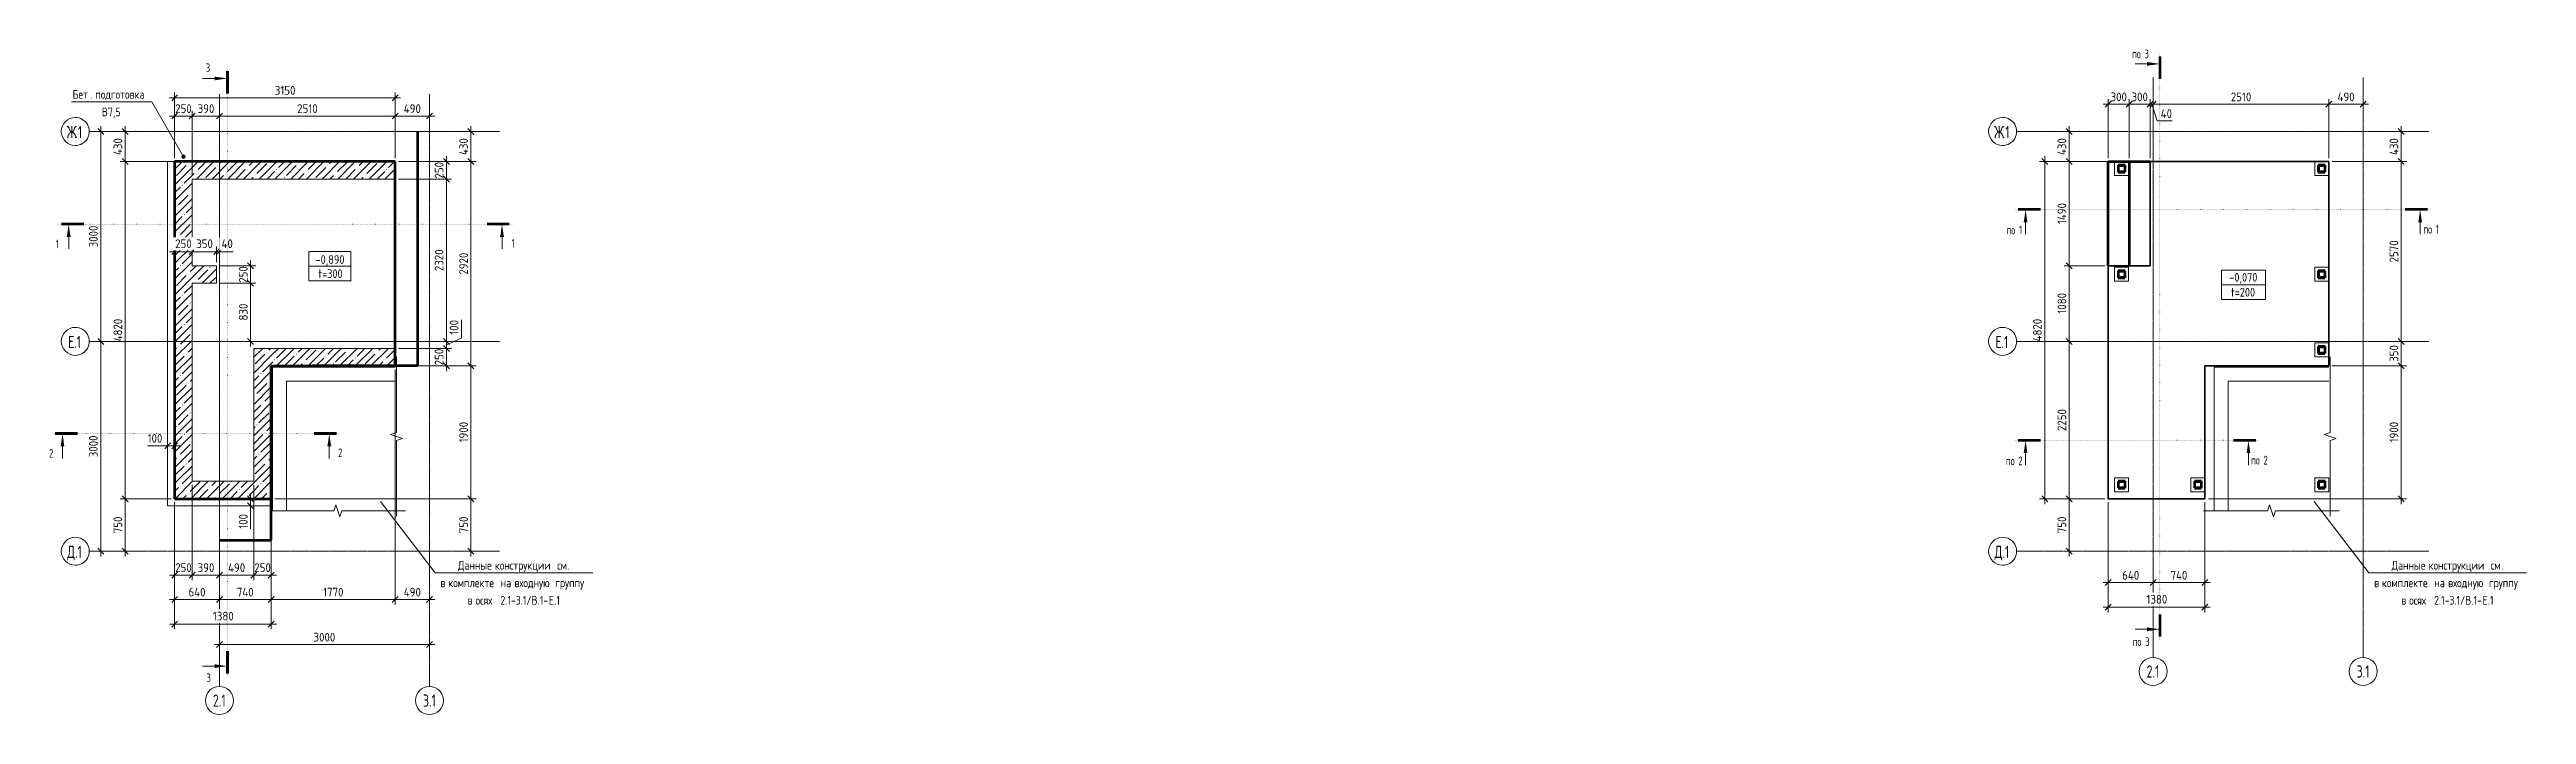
# Model space of a CAD drawing. Header units: millimetres. Extents: x 573 to 56472, y -2796 to 52567.
# Drawn here: x 573 to 35953, y 43062 to 52567 of the extents above; entities that cross this region are included whole.
import ezdxf

# ---------------------------------------------------------------- set-up
doc = ezdxf.new("R2010")
doc.units = ezdxf.units.MM
for name, pattern in [('01 Штриховая _2 мм_', [3, 2, -1]), ('01 Штриховая _4 мм_', [6, 3.5, -2.5]), ('02 Штрихпунктирная _20 мм_', [25, 20, -2.5, 0, -2.5]), ('04 Пунктир 10мм', [10, 0, -10])]:
    doc.linetypes.add(name, pattern=pattern)
for name, color, linetype, lineweight in [('AA_Dim', 7, 'Continuous', 9), ('AA_Dim-50', 7, 'Continuous', 9), ('AA_Linii', 7, 'Continuous', 9), ('AA_Oformlenie', 7, 'Continuous', 9), ('AA_Razrez', 7, 'Continuous', 9), ('AA_Vinoska', 7, 'Continuous', 9), ('AF_Element', 7, 'Continuous', 20), ('AF_Element_Гидроизоляция', 253, 'Continuous', 20), ('AF_Lestnica', 7, '01 Штриховая _2 мм_', 9), ('AF_Perekritie', 7, 'Continuous', 60), ('AF_Perekritie_Гидроизоляция', 253, 'Continuous', 20), ('AF_Perekritie_Опалубка', 253, 'Continuous', 20), ('AF_Stena', 7, 'Continuous', 60), ('AF_Stena_Опалубка', 253, 'Continuous', 20), ('KR_Colonna_KG', 7, 'Continuous', 20), ('KR_Fundament', 7, 'Continuous', 20), ('Оси', 7, 'Continuous', 9)]:
    doc.layers.add(name, color=color, linetype=linetype, lineweight=lineweight)
doc.styles.add('GOST Common', font='GOST_Common.ttf', dxfattribs={"width": 0.85, "height": 125})
doc.styles.add('ISOCPEUR', font='isocpeur.TTF', dxfattribs={"width": 0.7, "height": 175})
doc.styles.add('ISOCPEUR_1', font='isocpeur.TTF', dxfattribs={"width": 0.9, "height": 125})
doc.styles.add('ISOCPEUR_2', font='isocpeur.TTF', dxfattribs={"width": 0.85, "height": 125})
doc.styles.add('ISOCPEUR_3', font='isocpeur.TTF', dxfattribs={"width": 0.7, "height": 125})
doc.dimstyles.new('00_Точн_3_знака__прозр_', dxfattribs={"dimscale": 304.8, "dimtxt": 125.344371, "dimasz": 0.278871, "dimexe": 0.246063, "dimexo": 0.164042, "dimgap": 0.016404, "dimtad": 1, "dimdec": 3, "dimrnd": 0.001, "dimdsep": 46, "dimtxsty": 'ISOCPEUR_1', "dimblk1": 'OBLIQUE', "dimblk2": 'OBLIQUE', "dimsah": 1, "dimcen": 0.09, "dimdle": 0.246063, "dimazin": 0, "dimtfac": 1, "dimtdec": 4, "dimtix": 1, "dimtmove": 0, "dimatfit": 3, "dimfxl": 1, "dimtvp": 1, "dimtolj": 1, "dimtzin": 0, "dimlwd": 18, "dimlwe": 18, "dimarcsym": 2})
doc.dimstyles.new('00_Точн_3_знака__прозр__1', dxfattribs={"dimscale": 304.8, "dimtxt": 125.344371, "dimasz": 0.278871, "dimexe": 0.246063, "dimexo": 0.164042, "dimgap": 0.016404, "dimtad": 1, "dimdec": 3, "dimrnd": 0.001, "dimdsep": 46, "dimtxsty": 'ISOCPEUR_1', "dimblk1": 'OBLIQUE', "dimblk2": 'OBLIQUE', "dimsah": 1, "dimcen": 0.09, "dimdle": 0.246063, "dimazin": 0, "dimtfac": 1, "dimtdec": 4, "dimtix": 1, "dimtmove": 1, "dimatfit": 3, "dimfxl": 1, "dimtvp": 1, "dimtolj": 1, "dimtzin": 0, "dimlwd": 18, "dimlwe": 18, "dimarcsym": 2})
doc.dimstyles.new('01_Точн_3_знака__непрозр_', dxfattribs={"dimscale": 304.8, "dimtxt": 125.344371, "dimasz": 0.278871, "dimexe": 0.246063, "dimexo": 0.164042, "dimgap": 0.04101, "dimtad": 1, "dimdec": 3, "dimrnd": 0.001, "dimdsep": 46, "dimtxsty": 'ISOCPEUR_1', "dimblk1": 'OBLIQUE', "dimblk2": 'OBLIQUE', "dimsah": 1, "dimcen": 0.09, "dimdle": 0.246063, "dimazin": 0, "dimtfac": 1, "dimtdec": 4, "dimtix": 1, "dimtmove": 0, "dimatfit": 3, "dimfxl": 1, "dimtvp": 1, "dimtfill": 1, "dimtolj": 1, "dimtzin": 0, "dimlwd": 18, "dimlwe": 18, "dimarcsym": 2})
doc.dimstyles.new('01_Точн_3_знака__непрозр__1', dxfattribs={"dimscale": 304.8, "dimtxt": 125.344371, "dimasz": 0.278871, "dimexe": 0.246063, "dimexo": 0.164042, "dimgap": 0.04101, "dimtad": 1, "dimdec": 3, "dimrnd": 0.001, "dimdsep": 46, "dimtxsty": 'ISOCPEUR_1', "dimblk1": 'OBLIQUE', "dimblk2": 'OBLIQUE', "dimsah": 1, "dimcen": 0.09, "dimdle": 0.246063, "dimazin": 0, "dimtfac": 1, "dimtdec": 4, "dimtix": 1, "dimtmove": 1, "dimatfit": 3, "dimfxl": 1, "dimtvp": 1, "dimtfill": 1, "dimtolj": 1, "dimtzin": 0, "dimlwd": 18, "dimlwe": 18, "dimarcsym": 2})
pattern_1 = [(45, (0, 0), (-112.2532, 112.2532), []), (45, (112.25, 0), (-112.2532, 112.2532), [198.438, -39.688, 1.676, -38.011])]

msp = doc.modelspace()

# ---------------------------------------------------------------- texts
at = {"layer": 'AA_Razrez', "char_height": 125, "attachment_point": 1, "style": 'ISOCPEUR_3'}
for s, insert, width in [('\\fISOCPEUR|b0|i0|c204|p34|;\\W.7;3', (2805.9334, 52367.7214), 75.759469), ('по', (30320.3941, 52566.1523), 151.518937), ('\\fISOCPEUR|b0|i0|c204|p34|;\\W.7; ', (30445.4097, 52566.1523), 64.535844), ('\\fISOCPEUR|b0|i0|c204|p34|;\\W.7;3', (30498.6571, 52566.1523), 75.759469), ('по', (28527.169, 50050.2251), 151.518937), ('\\fISOCPEUR|b0|i0|c204|p34|;\\W.7; ', (28652.1847, 50050.2251), 64.535844), ('\\fISOCPEUR|b0|i0|c204|p34|;\\W.7;1', (28705.4321, 50050.2251), 53.312219), ('по', (34481.8437, 50059.8122), 151.518937), ('\\fISOCPEUR|b0|i0|c204|p34|;\\W.7; ', (34606.8593, 50059.8122), 64.535844), ('\\fISOCPEUR|b0|i0|c204|p34|;\\W.7;1', (34660.1067, 50059.8122), 53.312219), ('\\fISOCPEUR|b0|i0|c204|p34|;\\W.7;1', (664.1298, 49849.3618), 53.312219), ('\\fISOCPEUR|b0|i0|c204|p34|;\\W.7;1', (7172.6792, 49858.9489), 53.312219), ('\\fISOCPEUR|b0|i0|c204|p34|;\\W.7;2', (566.9853, 46856.0899), 75.759469), ('\\fISOCPEUR|b0|i0|c204|p34|;\\W.7;2', (4695.9916, 46865.677), 75.759469), ('по', (28517.894, 46750.2251), 151.518937), ('\\fISOCPEUR|b0|i0|c204|p34|;\\W.7; ', (28642.9097, 46750.2251), 64.535844), ('\\fISOCPEUR|b0|i0|c204|p34|;\\W.7;2', (28696.1571, 46750.2251), 75.759469), ('по', (32019.8587, 46759.8122), 151.518937), ('\\fISOCPEUR|b0|i0|c204|p34|;\\W.7; ', (32144.8743, 46759.8122), 64.535844), ('\\fISOCPEUR|b0|i0|c204|p34|;\\W.7;2', (32198.1217, 46759.8122), 75.759469), ('по', (30329.9812, 44165.437), 151.518937), ('\\fISOCPEUR|b0|i0|c204|p34|;\\W.7; ', (30454.9968, 44165.437), 64.535844), ('\\fISOCPEUR|b0|i0|c204|p34|;\\W.7;3', (30508.2442, 44165.437), 75.759469), ('\\fISOCPEUR|b0|i0|c204|p34|;\\W.7;3', (2815.5205, 43649.4105), 75.759469)]:
    msp.add_mtext(s, dxfattribs=dict(at, insert=insert, width=width))
at = {"layer": 'AA_Vinoska', "char_height": 125, "attachment_point": 1}
for s, insert, width, style in [('Бет', (903.0168, 51987.1938), 310.052641, 'GOST Common'), ('. ', (1158.8358, 51987.1938), 81.772125, 'GOST Common'), ('подготовка', (1226.3045, 51987.1938), 954.008125, 'GOST Common'), ('\\fGOST Common|b0|i0|c204|p34|;\\W.85;В', (1320.5793, 51737.1938), 105.622328, 'GOST Common'), ('7,5', (1407.7264, 51737.1938), 228.280516, 'GOST Common'), ('-0,890', (4373.4029, 49626.811), 504.261437, 'ISOCPEUR_2'), ('t=300', (4413.0404, 49424.9673), 446.339516, 'ISOCPEUR_2'), ('-0,070', (31708.6239, 49373.3235), 504.261437, 'ISOCPEUR_2'), ('t=200', (31732.6364, 49159.8634), 446.339516, 'ISOCPEUR_2'), ('\\fGOST Common|b0|i0|c204|p34|;\\W.85;в', (6157.2702, 45006.3854), 91.993641, 'GOST Common'), ('\\fGOST Common|b0|i0|c204|p34|;\\W.85; ', (6233.1725, 45006.3854), 44.293234, 'GOST Common'), ('комплекте', (6269.7181, 45006.3854), 862.014484, 'GOST Common'), ('Данные', (6407.3827, 45256.3854), 596.255078, 'GOST Common'), ('\\fGOST Common|b0|i0|c204|p34|;\\W.85; ', (6899.3423, 45256.3854), 44.293234, 'GOST Common'), ('конструкции', (6935.8879, 45256.3854), 1032.373078, 'GOST Common'), ('\\fGOST Common|b0|i0|c204|p34|;\\W.85; ', (6980.9512, 45006.3854), 44.293234, 'GOST Common'), ('на', (7017.4967, 45006.3854), 194.208797, 'GOST Common'), ('\\fGOST Common|b0|i0|c204|p34|;\\W.85; ', (7177.735, 45006.3854), 44.293234, 'GOST Common'), ('входную', (7214.2806, 45006.3854), 664.398516, 'GOST Common'), ('\\fGOST Common|b0|i0|c204|p34|;\\W.85; ', (7762.4642, 45006.3854), 44.293234, 'GOST Common'), ('\\fGOST Common|b0|i0|c204|p34|;\\W.85; ', (7787.6808, 45256.3854), 44.293234, 'GOST Common'), ('группу', (7799.0098, 45006.3854), 551.961844, 'GOST Common'), ('см', (7824.2264, 45256.3854), 180.580109, 'GOST Common'), ('\\fGOST Common|b0|i0|c204|p34|;\\W.85;.', (7973.2199, 45256.3854), 37.478891, 'GOST Common'), ('\\fGOST Common|b0|i0|c204|p34|;\\W.85;в', (33777.6509, 45006.3854), 91.993641, 'GOST Common'), ('\\fGOST Common|b0|i0|c204|p34|;\\W.85; ', (33853.5532, 45006.3854), 44.293234, 'GOST Common'), ('комплекте', (33890.0988, 45006.3854), 862.014484, 'GOST Common'), ('Данные', (34027.7634, 45256.3854), 596.255078, 'GOST Common'), ('\\fGOST Common|b0|i0|c204|p34|;\\W.85; ', (34519.723, 45256.3854), 44.293234, 'GOST Common'), ('конструкции', (34556.2686, 45256.3854), 1032.373078, 'GOST Common'), ('\\fGOST Common|b0|i0|c204|p34|;\\W.85; ', (34601.3319, 45006.3854), 44.293234, 'GOST Common'), ('на', (34637.8775, 45006.3854), 194.208797, 'GOST Common'), ('\\fGOST Common|b0|i0|c204|p34|;\\W.85; ', (34798.1157, 45006.3854), 44.293234, 'GOST Common'), ('входную', (34834.6613, 45006.3854), 664.398516, 'GOST Common'), ('\\fGOST Common|b0|i0|c204|p34|;\\W.85; ', (35382.8449, 45006.3854), 44.293234, 'GOST Common'), ('\\fGOST Common|b0|i0|c204|p34|;\\W.85; ', (35408.0616, 45256.3854), 44.293234, 'GOST Common'), ('группу', (35419.3905, 45006.3854), 551.961844, 'GOST Common'), ('см', (35444.6072, 45256.3854), 180.580109, 'GOST Common'), ('\\fGOST Common|b0|i0|c204|p34|;\\W.85;.', (35593.6006, 45256.3854), 37.478891, 'GOST Common'), ('\\fGOST Common|b0|i0|c204|p34|;\\W.85;в', (6545.0827, 44756.3854), 91.993641, 'GOST Common'), ('\\fGOST Common|b0|i0|c204|p34|;\\W.85; ', (6620.985, 44756.3854), 44.293234, 'GOST Common'), ('осях', (6657.5306, 44756.3854), 354.345875, 'GOST Common'), (' 2.1-3.1/', (6949.8952, 44756.3854), 616.698109, 'GOST Common'), ('\\fGOST Common|b0|i0|c204|p34|;\\W.85;В', (7458.722, 44756.3854), 105.622328, 'GOST Common'), ('.1-', (7545.8691, 44756.3854), 194.208797, 'GOST Common'), ('\\fGOST Common|b0|i0|c204|p34|;\\W.85;Е', (7706.1074, 44756.3854), 91.993641, 'GOST Common'), ('.1', (7782.0098, 44756.3854), 102.215156, 'GOST Common'), ('\\fGOST Common|b0|i0|c204|p34|;\\W.85;в', (34165.4634, 44756.3854), 91.993641, 'GOST Common'), ('\\fGOST Common|b0|i0|c204|p34|;\\W.85; ', (34241.3657, 44756.3854), 44.293234, 'GOST Common'), ('осях', (34277.9113, 44756.3854), 354.345875, 'GOST Common'), (' 2.1-3.1/', (34570.2759, 44756.3854), 616.698109, 'GOST Common'), ('\\fGOST Common|b0|i0|c204|p34|;\\W.85;В', (35079.1027, 44756.3854), 105.622328, 'GOST Common'), ('.1-', (35166.2499, 44756.3854), 194.208797, 'GOST Common'), ('\\fGOST Common|b0|i0|c204|p34|;\\W.85;Е', (35326.4881, 44756.3854), 91.993641, 'GOST Common'), ('.1', (35402.3905, 44756.3854), 102.215156, 'GOST Common')]:
    msp.add_mtext(s, dxfattribs=dict(at, insert=insert, width=width, style=style))
at = {"layer": 'Оси', "char_height": 175, "attachment_point": 1, "style": 'ISOCPEUR'}
for s, insert, width in [('\\fISOCPEUR|b0|i0|c204|p34|;\\W.7;Ж', (819.9856, 51473.5763), 148.713031), ('.1', (942.6862, 51473.5763), 120.653969), ('\\fISOCPEUR|b0|i0|c204|p34|;\\W.7;Ж', (28350.1358, 51473.5763), 148.713031), ('.1', (28472.8363, 51473.5763), 120.653969), ('\\fISOCPEUR|b0|i0|c204|p34|;\\W.7;Е', (838.5356, 48473.5763), 103.818531), ('.1', (924.1945, 48473.5763), 120.653969), ('\\fISOCPEUR|b0|i0|c204|p34|;\\W.7;Е', (28368.6858, 48473.5763), 103.818531), ('.1', (28454.3446, 48473.5763), 120.653969), ('\\fISOCPEUR|b0|i0|c204|p34|;\\W.7;Д', (825.7606, 45473.5763), 134.6835), ('.1', (936.8856, 45473.5763), 120.653969), ('\\fISOCPEUR|b0|i0|c204|p34|;\\W.7;Д', (28355.9108, 45473.5763), 134.6835), ('.1', (28467.0358, 45473.5763), 120.653969), ('2.1', (30527.802, 43763.5741), 224.4725), ('3.1', (33527.802, 43763.5741), 224.4725), ('2.1', (2907.4213, 43347.8884), 224.4725), ('3.1', (5907.4213, 43347.8884), 224.4725)]:
    msp.add_mtext(s, dxfattribs=dict(at, insert=insert, width=width))

# ---------------------------------------------------------------- blocks, each defined once
blk = doc.blocks.new('Обобщенные модели 1 - Обобщенные модели 1-3680036-Схема расположения фундаментной плиты и вертикальных конструкций на отм_-0_890 входной группы в осях 1_1-3_1_Д_1-Ж_1')
at = {"layer": 'AF_Element'}
for p, q in [((5510, 50965), (2260, 50965)), ((2260, 50965), (2260, 46045)), ((5510, 48045), (5510, 50965)), ((3740, 46045), (3740, 48045)), ((3740, 48045), (5510, 48045)), ((2260, 46045), (3740, 46045))]:
    blk.add_line(p, q, dxfattribs=at)
blk = doc.blocks.new('011_ЛинияОбрыва _ЭлУзла_Линия_ - Тип 1-3731940-Схема расположения фундаментной плиты и вертикальных конструкций на отм_-0_890 входной группы в осях 1_1-3_1_Д_1-Ж_1')
at = {"layer": 'AA_Oformlenie'}
for p, q in [((0, 0), (765, 0)), ((876, 0), (1640, 0))]:
    blk.add_line(p, q, dxfattribs=at)
blk = doc.blocks.new('011_ЛинияОбрыва _ЭлУзла_Линия_ - Тип 1-3731897-Схема расположения фундаментной плиты и вертикальных конструкций на отм_-0_890 входной группы в осях 1_1-3_1_Д_1-Ж_1')
at = {"layer": 'AA_Oformlenie'}
for p, q in [((0, 0), (935, 0)), ((1046, 0), (1980, 0))]:
    blk.add_line(p, q, dxfattribs=at)
blk = doc.blocks.new('Ось сетки - d_4мм-2765513-Схема расположения фундаментной плиты и вертикальных конструкций на отм_-0_890 входной группы в осях 1_1-3_1_Д_1-Ж_1')
at = {"layer": 'Оси'}
for start, end in [(360, 180), (360, 180), (180, 360), (180, 360)]:
    blk.add_arc((0, 0), 4, start, end, dxfattribs=at)
blk = doc.blocks.new('DIMBLOCK1-Схема расположения фундаментной плиты и вертикальных конструкций на отм_-0_890 входной группы в осях 1_1-3_1_Д_1-Ж_1')
at = {"layer": 'AA_Dim-50', "lineweight": 18}
for p, q in [((2310, 46145), (1580, 46145)), ((1655, 45320), (1655, 46145)), ((1655, 46145), (2310, 46145)), ((1645, 45395), (1730, 45395)), ((1655, 45395), (1645, 45395))]:
    blk.add_line(p, q, dxfattribs=at)
at = {"layer": 'AA_Dim-50', "lineweight": 30}
for p, q in [((1655, 46145), (1612, 46188)), ((1655, 46145), (1697, 46102)), ((1655, 45395), (1612, 45437)), ((1655, 45395), (1697, 45352))]:
    blk.add_line(p, q, dxfattribs=at)
at = {"layer": 'AA_Dim-50', "color": 0, "lineweight": 18, "insert": (1487, 45653), "char_height": 125, "width": 280.96, "attachment_point": 1, "rotation": 90, "line_spacing_factor": 1.135194, "style": 'ISOCPEUR_1'}
blk.add_mtext('750', dxfattribs=at)
blk = doc.blocks.new('_Oblique')
at = {"color": 0, "linetype": 'ByBlock', "lineweight": -2}
blk.add_line((-0.5, -0.5), (0.5, 0.5), dxfattribs=at)
blk = doc.blocks.new('DIMBLOCK2-Схема расположения фундаментной плиты и вертикальных конструкций на отм_-0_890 входной группы в осях 1_1-3_1_Д_1-Ж_1')
at = {"layer": 'AA_Dim-50', "lineweight": 18}
for p, q in [((2310, 50965), (1580, 50965)), ((1655, 46145), (1655, 50965)), ((1655, 50965), (2310, 50965)), ((2310, 46145), (1580, 46145)), ((1655, 46145), (2310, 46145))]:
    blk.add_line(p, q, dxfattribs=at)
at = {"layer": 'AA_Dim-50', "lineweight": 30}
for p, q in [((1655, 50965), (1612, 51007)), ((1655, 50965), (1697, 50922)), ((1655, 46145), (1612, 46188)), ((1655, 46145), (1697, 46102))]:
    blk.add_line(p, q, dxfattribs=at)
at = {"layer": 'AA_Dim-50', "color": 0, "lineweight": 18, "insert": (1487, 48394), "char_height": 125, "width": 385.97, "attachment_point": 1, "rotation": 90, "line_spacing_factor": 1.135194, "style": 'ISOCPEUR_1'}
blk.add_mtext('4820', dxfattribs=at)
blk = doc.blocks.new('DIMBLOCK3-Схема расположения фундаментной плиты и вертикальных конструкций на отм_-0_890 входной группы в осях 1_1-3_1_Д_1-Ж_1')
at = {"layer": 'AA_Dim-50', "lineweight": 30}
for p, q in [((1655, 51395), (1612, 51437)), ((1655, 51395), (1697, 51352)), ((1655, 50965), (1612, 51007)), ((1655, 50965), (1697, 50922))]:
    blk.add_line(p, q, dxfattribs=at)
at = {"layer": 'AA_Dim-50', "lineweight": 18}
for p, q in [((1645, 51395), (1730, 51395)), ((1655, 51395), (1645, 51395)), ((1655, 50965), (1655, 51470)), ((2310, 50965), (1580, 50965)), ((1655, 50965), (2310, 50965))]:
    blk.add_line(p, q, dxfattribs=at)
at = {"layer": 'AA_Dim-50', "color": 0, "lineweight": 18, "insert": (1487, 51058), "char_height": 125, "width": 292.31, "attachment_point": 1, "rotation": 90, "line_spacing_factor": 1.135194, "style": 'ISOCPEUR_1'}
blk.add_mtext('430', dxfattribs=at)
blk = doc.blocks.new('DIMBLOCK4-Схема расположения фундаментной плиты и вертикальных конструкций на отм_-0_890 входной группы в осях 1_1-3_1_Д_1-Ж_1')
at = {"layer": 'AA_Dim-50', "lineweight": 18}
for p, q in [((2360, 46095), (2360, 44630)), ((2360, 44705), (2360, 46095)), ((2285, 44705), (3000, 44705)), ((3000, 44715), (3000, 44630)), ((3000, 44705), (3000, 44715))]:
    blk.add_line(p, q, dxfattribs=at)
at = {"layer": 'AA_Dim-50', "lineweight": 30}
for p, q in [((2360, 44705), (2318, 44662)), ((2360, 44705), (2403, 44747)), ((3000, 44705), (2958, 44662)), ((3000, 44705), (3043, 44747))]:
    blk.add_line(p, q, dxfattribs=at)
at = {"layer": 'AA_Dim-50', "color": 0, "lineweight": 18, "insert": (2558, 44873), "char_height": 125, "width": 292.31, "attachment_point": 1, "line_spacing_factor": 1.135194, "style": 'ISOCPEUR_1'}
blk.add_mtext('640', dxfattribs=at)
blk = doc.blocks.new('DIMBLOCK5-Схема расположения фундаментной плиты и вертикальных конструкций на отм_-0_890 входной группы в осях 1_1-3_1_Д_1-Ж_1')
at = {"layer": 'AA_Dim-50', "lineweight": 18}
for p, q in [((3740, 46095), (3740, 44630)), ((3740, 44705), (3740, 46095)), ((3000, 44715), (3000, 44630)), ((3000, 44705), (3000, 44715)), ((3000, 44705), (3740, 44705))]:
    blk.add_line(p, q, dxfattribs=at)
at = {"layer": 'AA_Dim-50', "lineweight": 30}
for p, q in [((3000, 44705), (2958, 44662)), ((3000, 44705), (3043, 44747)), ((3740, 44705), (3698, 44662)), ((3740, 44705), (3783, 44747))]:
    blk.add_line(p, q, dxfattribs=at)
at = {"layer": 'AA_Dim-50', "color": 0, "lineweight": 18, "insert": (3248, 44873), "char_height": 125, "width": 292.31, "attachment_point": 1, "line_spacing_factor": 1.135194, "style": 'ISOCPEUR_1'}
blk.add_mtext('740', dxfattribs=at)
blk = doc.blocks.new('DIMBLOCK6-Схема расположения фундаментной плиты и вертикальных конструкций на отм_-0_890 входной группы в осях 1_1-3_1_Д_1-Ж_1')
at = {"layer": 'AA_Dim-50', "lineweight": 18}
for p, q in [((5510, 47995), (5510, 44630)), ((5510, 44705), (5510, 47995)), ((3740, 46095), (3740, 44630)), ((3740, 44705), (3740, 46095)), ((3740, 44705), (5510, 44705))]:
    blk.add_line(p, q, dxfattribs=at)
at = {"layer": 'AA_Dim-50', "lineweight": 30}
for p, q in [((3740, 44705), (3698, 44662)), ((3740, 44705), (3783, 44747)), ((5510, 44705), (5468, 44662)), ((5510, 44705), (5553, 44747))]:
    blk.add_line(p, q, dxfattribs=at)
at = {"layer": 'AA_Dim-50', "color": 0, "lineweight": 18, "insert": (4481, 44873), "char_height": 125, "width": 346.23, "attachment_point": 1, "line_spacing_factor": 1.135194, "style": 'ISOCPEUR_1'}
blk.add_mtext('1770', dxfattribs=at)
blk = doc.blocks.new('DIMBLOCK7-Схема расположения фундаментной плиты и вертикальных конструкций на отм_-0_890 входной группы в осях 1_1-3_1_Д_1-Ж_1')
at = {"layer": 'AA_Dim-50', "lineweight": 18}
for p, q in [((5510, 47995), (5510, 44630)), ((5510, 44705), (5510, 47995)), ((5510, 44705), (6075, 44705)), ((6000, 44715), (6000, 44630)), ((6000, 44705), (6000, 44715))]:
    blk.add_line(p, q, dxfattribs=at)
at = {"layer": 'AA_Dim-50', "lineweight": 30}
for p, q in [((5510, 44705), (5468, 44662)), ((5510, 44705), (5553, 44747)), ((6000, 44705), (5958, 44662)), ((6000, 44705), (6043, 44747))]:
    blk.add_line(p, q, dxfattribs=at)
at = {"layer": 'AA_Dim-50', "color": 0, "lineweight": 18, "insert": (5633, 44873), "char_height": 125, "width": 292.31, "attachment_point": 1, "line_spacing_factor": 1.135194, "style": 'ISOCPEUR_1'}
blk.add_mtext('490', dxfattribs=at)
blk = doc.blocks.new('DIMBLOCK8-Схема расположения фундаментной плиты и вертикальных конструкций на отм_-0_890 входной группы в осях 1_1-3_1_Д_1-Ж_1')
at = {"layer": 'AA_Dim-50', "lineweight": 18}
for p, q in [((2360, 46095), (2360, 44280)), ((2360, 44355), (2360, 46095)), ((3740, 46095), (3740, 44280)), ((3740, 44355), (3740, 46095)), ((2285, 44355), (3815, 44355))]:
    blk.add_line(p, q, dxfattribs=at)
at = {"layer": 'AA_Dim-50', "lineweight": 30}
for p, q in [((2360, 44355), (2318, 44312)), ((2360, 44355), (2403, 44397)), ((3740, 44355), (3698, 44312)), ((3740, 44355), (3783, 44397))]:
    blk.add_line(p, q, dxfattribs=at)
at = {"layer": 'AA_Dim-50', "color": 0, "lineweight": 18, "insert": (2906, 44530), "char_height": 125, "width": 346.23, "attachment_point": 1, "line_spacing_factor": 1.135194, "style": 'ISOCPEUR_1', "bg_fill": 3, "box_fill_scale": 1.25, "bg_fill_color": 256, "bg_fill_true_color": 13158600, "bg_fill_transparency": 0}
blk.add_mtext('1380', dxfattribs=at)
blk = doc.blocks.new('DIMBLOCK9-Схема расположения фундаментной плиты и вертикальных конструкций на отм_-0_890 входной группы в осях 1_1-3_1_Д_1-Ж_1')
at = {"layer": 'AA_Dim-50', "lineweight": 18}
for p, q in [((3790, 46145), (6667, 46145)), ((6592, 46145), (3790, 46145)), ((6592, 45320), (6592, 46145)), ((6582, 45395), (6667, 45395)), ((6592, 45395), (6582, 45395))]:
    blk.add_line(p, q, dxfattribs=at)
at = {"layer": 'AA_Dim-50', "lineweight": 30}
for p, q in [((6592, 46145), (6550, 46188)), ((6592, 46145), (6635, 46102)), ((6592, 45395), (6550, 45437)), ((6592, 45395), (6635, 45352))]:
    blk.add_line(p, q, dxfattribs=at)
at = {"layer": 'AA_Dim-50', "color": 0, "lineweight": 18, "insert": (6425, 45653), "char_height": 125, "width": 280.96, "attachment_point": 1, "rotation": 90, "line_spacing_factor": 1.135194, "style": 'ISOCPEUR_1'}
blk.add_mtext('750', dxfattribs=at)
blk = doc.blocks.new('DIMBLOCK10-Схема расположения фундаментной плиты и вертикальных конструкций на отм_-0_890 входной группы в осях 1_1-3_1_Д_1-Ж_1')
at = {"layer": 'AA_Dim-50', "lineweight": 18}
for p, q in [((5560, 48045), (6667, 48045)), ((6592, 48045), (5560, 48045)), ((6592, 46145), (6592, 48045)), ((3790, 46145), (6667, 46145)), ((6592, 46145), (3790, 46145))]:
    blk.add_line(p, q, dxfattribs=at)
at = {"layer": 'AA_Dim-50', "lineweight": 30}
for p, q in [((6592, 48045), (6550, 48087)), ((6592, 48045), (6635, 48002)), ((6592, 46145), (6550, 46188)), ((6592, 46145), (6635, 46102))]:
    blk.add_line(p, q, dxfattribs=at)
at = {"layer": 'AA_Dim-50', "color": 0, "lineweight": 18, "insert": (6425, 46951), "char_height": 125, "width": 346.23, "attachment_point": 1, "rotation": 90, "line_spacing_factor": 1.135194, "style": 'ISOCPEUR_1'}
blk.add_mtext('1900', dxfattribs=at)
blk = doc.blocks.new('DIMBLOCK11-Схема расположения фундаментной плиты и вертикальных конструкций на отм_-0_890 входной группы в осях 1_1-3_1_Д_1-Ж_1')
at = {"layer": 'AA_Dim-50', "lineweight": 18}
for p, q in [((5560, 50965), (6667, 50965)), ((6592, 50965), (5560, 50965)), ((6592, 48045), (6592, 50965)), ((5560, 48045), (6667, 48045)), ((6592, 48045), (5560, 48045))]:
    blk.add_line(p, q, dxfattribs=at)
at = {"layer": 'AA_Dim-50', "lineweight": 30}
for p, q in [((6592, 50965), (6550, 51007)), ((6592, 50965), (6635, 50922)), ((6592, 48045), (6550, 48087)), ((6592, 48045), (6635, 48002))]:
    blk.add_line(p, q, dxfattribs=at)
at = {"layer": 'AA_Dim-50', "color": 0, "lineweight": 18, "insert": (6425, 49349), "char_height": 125, "width": 374.61, "attachment_point": 1, "rotation": 90, "line_spacing_factor": 1.135194, "style": 'ISOCPEUR_1'}
blk.add_mtext('2920', dxfattribs=at)
blk = doc.blocks.new('DIMBLOCK12-Схема расположения фундаментной плиты и вертикальных конструкций на отм_-0_890 входной группы в осях 1_1-3_1_Д_1-Ж_1')
at = {"layer": 'AA_Dim-50', "lineweight": 30}
for p, q in [((6592, 51395), (6550, 51437)), ((6592, 51395), (6635, 51352)), ((6592, 50965), (6550, 51007)), ((6592, 50965), (6635, 50922))]:
    blk.add_line(p, q, dxfattribs=at)
at = {"layer": 'AA_Dim-50', "lineweight": 18}
for p, q in [((6582, 51395), (6667, 51395)), ((6592, 51395), (6582, 51395)), ((6592, 50965), (6592, 51470)), ((5560, 50965), (6667, 50965)), ((6592, 50965), (5560, 50965))]:
    blk.add_line(p, q, dxfattribs=at)
at = {"layer": 'AA_Dim-50', "color": 0, "lineweight": 18, "insert": (6425, 51058), "char_height": 125, "width": 292.31, "attachment_point": 1, "rotation": 90, "line_spacing_factor": 1.135194, "style": 'ISOCPEUR_1'}
blk.add_mtext('430', dxfattribs=at)
blk = doc.blocks.new('DIMBLOCK13-Схема расположения фундаментной плиты и вертикальных конструкций на отм_-0_890 входной группы в осях 1_1-3_1_Д_1-Ж_1')
at = {"layer": 'AA_Dim-50', "lineweight": 30}
for p, q in [((3446, 46145), (3403, 46188)), ((3446, 46045), (3403, 46087)), ((3446, 46145), (3488, 46102)), ((3446, 46045), (3488, 46002))]:
    blk.add_line(p, q, dxfattribs=at)
at = {"layer": 'AA_Dim-50', "lineweight": 18}
for p, q in [((3435, 46145), (3521, 46145)), ((3446, 46145), (3435, 46145)), ((3435, 46045), (3521, 46045)), ((3446, 46045), (3435, 46045)), ((3446, 45970), (3446, 46220)), ((3446, 45978), (3446, 46095)), ((3446, 45717), (3446, 45978))]:
    blk.add_line(p, q, dxfattribs=at)
at = {"layer": 'AA_Dim-50', "color": 0, "lineweight": 18, "insert": (3278, 45717), "char_height": 125, "width": 252.58, "attachment_point": 1, "rotation": 90, "line_spacing_factor": 1.135194, "style": 'ISOCPEUR_1'}
blk.add_mtext('100', dxfattribs=at)
blk = doc.blocks.new('DIMBLOCK14-Схема расположения фундаментной плиты и вертикальных конструкций на отм_-0_890 входной группы в осях 1_1-3_1_Д_1-Ж_1')
at = {"layer": 'AA_Dim-50', "lineweight": 18}
for p, q in [((1974, 46904), (2234, 46904)), ((2185, 46904), (2435, 46904)), ((2234, 46904), (2310, 46904)), ((2260, 46914), (2260, 46829)), ((2260, 46904), (2260, 46914)), ((2360, 46914), (2360, 46829)), ((2360, 46904), (2360, 46914))]:
    blk.add_line(p, q, dxfattribs=at)
at = {"layer": 'AA_Dim-50', "lineweight": 30}
for p, q in [((2260, 46904), (2218, 46861)), ((2260, 46904), (2303, 46946)), ((2360, 46904), (2318, 46861)), ((2360, 46904), (2403, 46946))]:
    blk.add_line(p, q, dxfattribs=at)
at = {"layer": 'AA_Dim-50', "color": 0, "lineweight": 18, "insert": (1974, 47071), "char_height": 125, "width": 252.58, "attachment_point": 1, "line_spacing_factor": 1.135194, "style": 'ISOCPEUR_1'}
blk.add_mtext('100', dxfattribs=at)
blk = doc.blocks.new('042_М_ФундПлиты_ТолщинаОтметка - Отметка верха фундаментной плиты _утолщение_-3443876-Схема расположения фундаментной плиты и вертикальных конструкций на отм_-0_890 входной группы в осях 1_1-3_1_Д_1-Ж_1')
at = {"layer": 'AA_Vinoska'}
for p, q in [((6, 4.17), (-6, 4.17)), ((-6, 4.17), (-6, 0)), ((6, 0), (-6, 0)), ((-6, 0), (-6, -4.17)), ((-6, 0), (6, 0)), ((6, 0), (6, 4.17)), ((6, -4.17), (6, 0)), ((-6, -4.17), (6, -4.17))]:
    blk.add_line(p, q, dxfattribs=at)
blk = doc.blocks.new('Разрез - Номер узла_ сзади-394133-Схема расположения фундаментной плиты и вертикальных конструкций на отм_-0_890 входной группы в осях 1_1-3_1_Д_1-Ж_1')
at = {"layer": 'AA_Razrez'}
for points in [[(7.33, 0.4), (7.33, -0.39), (0.87, -0.39), (0.87, 0.4)], [(3.5, -3.53), (2.5, -3.53), (3, 0)]]:
    blk.add_hatch(color=256, dxfattribs=at).paths.add_polyline_path(points)
for p, q in [((2.5, -3.53), (3.5, -3.53)), ((3, -3), (3, -7.1))]:
    blk.add_line(p, q, dxfattribs=at)
blk = doc.blocks.new('Разрез - Номер узла_ спереди-394134-Схема расположения фундаментной плиты и вертикальных конструкций на отм_-0_890 входной группы в осях 1_1-3_1_Д_1-Ж_1')
at = {"layer": 'AA_Razrez'}
for points in [[(7.33, 0.4), (7.33, -0.39), (0.87, -0.39), (0.87, 0.4)], [(3.5, -3.53), (2.5, -3.53), (3, 0)]]:
    blk.add_hatch(color=256, dxfattribs=at).paths.add_polyline_path(points)
for p, q in [((2.5, -3.53), (3.5, -3.53)), ((3, -3), (3, -7.1))]:
    blk.add_line(p, q, dxfattribs=at)
blk = doc.blocks.new('010_Текст с выноской - Текст 2 строки-3691640-Схема расположения фундаментной плиты и вертикальных конструкций на отм_-0_890 входной группы в осях 1_1-3_1_Д_1-Ж_1')
at = {"layer": 'AA_Vinoska'}
blk.add_line((-11.5, 0), (11.5, 0), dxfattribs=at)
blk = doc.blocks.new('DIMBLOCK15-Схема расположения фундаментной плиты и вертикальных конструкций на отм_-0_890 входной группы в осях 1_1-3_1_Д_1-Ж_1')
at = {"layer": 'AA_Dim-50', "lineweight": 18}
for p, q in [((2285, 49677), (2610, 49677)), ((2360, 49687), (2360, 49602)), ((2360, 49677), (2360, 49687)), ((2610, 49687), (2610, 49602)), ((2610, 49677), (2610, 49687))]:
    blk.add_line(p, q, dxfattribs=at)
at = {"layer": 'AA_Dim-50', "lineweight": 30}
for p, q in [((2360, 49677), (2318, 49635)), ((2360, 49677), (2403, 49720)), ((2610, 49677), (2568, 49635)), ((2610, 49677), (2653, 49720))]:
    blk.add_line(p, q, dxfattribs=at)
at = {"layer": 'AA_Dim-50', "color": 0, "lineweight": 18, "insert": (2368, 49853), "char_height": 125, "width": 280.96, "attachment_point": 1, "line_spacing_factor": 1.135194, "style": 'ISOCPEUR_1', "bg_fill": 3, "box_fill_scale": 1.25, "bg_fill_color": 256, "bg_fill_true_color": 13158600, "bg_fill_transparency": 0}
blk.add_mtext('250', dxfattribs=at)
blk = doc.blocks.new('DIMBLOCK16-Схема расположения фундаментной плиты и вертикальных конструкций на отм_-0_890 входной группы в осях 1_1-3_1_Д_1-Ж_1')
at = {"layer": 'AA_Dim-50', "lineweight": 30}
for p, q in [((2610, 49677), (2568, 49635)), ((2610, 49677), (2653, 49720)), ((2960, 49677), (2918, 49635)), ((2960, 49677), (3003, 49720))]:
    blk.add_line(p, q, dxfattribs=at)
at = {"layer": 'AA_Dim-50', "lineweight": 18}
for p, q in [((2610, 49687), (2610, 49602)), ((2610, 49677), (2610, 49687)), ((2610, 49677), (2960, 49677)), ((2960, 49525), (2960, 49752)), ((2960, 49677), (2960, 49525))]:
    blk.add_line(p, q, dxfattribs=at)
at = {"layer": 'AA_Dim-50', "color": 0, "lineweight": 18, "insert": (2668, 49853), "char_height": 125, "width": 280.96, "attachment_point": 1, "line_spacing_factor": 1.135194, "style": 'ISOCPEUR_1', "bg_fill": 3, "box_fill_scale": 1.25, "bg_fill_color": 256, "bg_fill_true_color": 13158600, "bg_fill_transparency": 0}
blk.add_mtext('350', dxfattribs=at)
blk = doc.blocks.new('DIMBLOCK17-Схема расположения фундаментной плиты и вертикальных конструкций на отм_-0_890 входной группы в осях 1_1-3_1_Д_1-Ж_1')
at = {"layer": 'AA_Dim-50', "lineweight": 30}
for p, q in [((2960, 49677), (2918, 49635)), ((3000, 49677), (2958, 49635)), ((2960, 49677), (3003, 49720)), ((3000, 49677), (3043, 49720))]:
    blk.add_line(p, q, dxfattribs=at)
at = {"layer": 'AA_Dim-50', "lineweight": 18}
for p, q in [((2960, 49525), (2960, 49752)), ((2960, 49677), (3075, 49677)), ((2960, 49677), (2960, 49525)), ((2980, 49677), (2980, 49677)), ((3196, 49677), (2980, 49677)), ((3000, 49687), (3000, 49602)), ((3000, 49677), (3000, 49687))]:
    blk.add_line(p, q, dxfattribs=at)
at = {"layer": 'AA_Dim-50', "color": 0, "lineweight": 18, "insert": (3030, 49853), "char_height": 125, "width": 198.66, "attachment_point": 1, "line_spacing_factor": 1.135194, "style": 'ISOCPEUR_1', "bg_fill": 3, "box_fill_scale": 1.25, "bg_fill_color": 256, "bg_fill_true_color": 13158600, "bg_fill_transparency": 0}
blk.add_mtext('40', dxfattribs=at)
blk = doc.blocks.new('DIMBLOCK18-Схема расположения фундаментной плиты и вертикальных конструкций на отм_-0_890 входной группы в осях 1_1-3_1_Д_1-Ж_1')
at = {"layer": 'AA_Dim-50', "lineweight": 18}
for p, q in [((2360, 46095), (2360, 44980)), ((2360, 45055), (2360, 46095)), ((2610, 46345), (2610, 44980)), ((2610, 45055), (2610, 46345)), ((2285, 45055), (2610, 45055))]:
    blk.add_line(p, q, dxfattribs=at)
at = {"layer": 'AA_Dim-50', "lineweight": 30}
for p, q in [((2360, 45055), (2318, 45012)), ((2360, 45055), (2403, 45097)), ((2610, 45055), (2568, 45012)), ((2610, 45055), (2653, 45097))]:
    blk.add_line(p, q, dxfattribs=at)
at = {"layer": 'AA_Dim-50', "color": 0, "lineweight": 18, "insert": (2368, 45223), "char_height": 125, "width": 280.96, "attachment_point": 1, "line_spacing_factor": 1.135194, "style": 'ISOCPEUR_1'}
blk.add_mtext('250', dxfattribs=at)
blk = doc.blocks.new('DIMBLOCK19-Схема расположения фундаментной плиты и вертикальных конструкций на отм_-0_890 входной группы в осях 1_1-3_1_Д_1-Ж_1')
at = {"layer": 'AA_Dim-50', "lineweight": 18}
for p, q in [((2610, 46345), (2610, 44980)), ((2610, 45055), (2610, 46345)), ((2610, 45055), (3000, 45055)), ((3000, 45065), (3000, 44980)), ((3000, 45055), (3000, 45065))]:
    blk.add_line(p, q, dxfattribs=at)
at = {"layer": 'AA_Dim-50', "lineweight": 30}
for p, q in [((2610, 45055), (2568, 45012)), ((2610, 45055), (2653, 45097)), ((3000, 45055), (2958, 45012)), ((3000, 45055), (3043, 45097))]:
    blk.add_line(p, q, dxfattribs=at)
at = {"layer": 'AA_Dim-50', "color": 0, "lineweight": 18, "insert": (2688, 45223), "char_height": 125, "width": 280.96, "attachment_point": 1, "line_spacing_factor": 1.135194, "style": 'ISOCPEUR_1'}
blk.add_mtext('390', dxfattribs=at)
blk = doc.blocks.new('DIMBLOCK20-Схема расположения фундаментной плиты и вертикальных конструкций на отм_-0_890 входной группы в осях 1_1-3_1_Д_1-Ж_1')
at = {"layer": 'AA_Dim-50', "lineweight": 18}
for p, q in [((3490, 46345), (3490, 44980)), ((3490, 45055), (3490, 46345)), ((3000, 45065), (3000, 44980)), ((3000, 45055), (3000, 45065)), ((3000, 45055), (3490, 45055))]:
    blk.add_line(p, q, dxfattribs=at)
at = {"layer": 'AA_Dim-50', "lineweight": 30}
for p, q in [((3000, 45055), (2958, 45012)), ((3000, 45055), (3043, 45097)), ((3490, 45055), (3448, 45012)), ((3490, 45055), (3533, 45097))]:
    blk.add_line(p, q, dxfattribs=at)
at = {"layer": 'AA_Dim-50', "color": 0, "lineweight": 18, "insert": (3123, 45223), "char_height": 125, "width": 292.31, "attachment_point": 1, "line_spacing_factor": 1.135194, "style": 'ISOCPEUR_1'}
blk.add_mtext('490', dxfattribs=at)
blk = doc.blocks.new('DIMBLOCK21-Схема расположения фундаментной плиты и вертикальных конструкций на отм_-0_890 входной группы в осях 1_1-3_1_Д_1-Ж_1')
at = {"layer": 'AA_Dim-50', "lineweight": 18}
for p, q in [((3490, 46345), (3490, 44980)), ((3490, 45055), (3490, 46345)), ((3740, 46095), (3740, 44980)), ((3740, 45055), (3740, 46095)), ((3490, 45055), (3815, 45055))]:
    blk.add_line(p, q, dxfattribs=at)
at = {"layer": 'AA_Dim-50', "lineweight": 30}
for p, q in [((3490, 45055), (3448, 45012)), ((3490, 45055), (3533, 45097)), ((3740, 45055), (3698, 45012)), ((3740, 45055), (3783, 45097))]:
    blk.add_line(p, q, dxfattribs=at)
at = {"layer": 'AA_Dim-50', "color": 0, "lineweight": 18, "insert": (3498, 45223), "char_height": 125, "width": 280.96, "attachment_point": 1, "line_spacing_factor": 1.135194, "style": 'ISOCPEUR_1'}
blk.add_mtext('250', dxfattribs=at)
blk = doc.blocks.new('DIMBLOCK22-Схема расположения фундаментной плиты и вертикальных конструкций на отм_-0_890 входной группы в осях 1_1-3_1_Д_1-Ж_1')
at = {"layer": 'AA_Dim-50', "lineweight": 18}
for p, q in [((5560, 48295), (6317, 48295)), ((6242, 48295), (5560, 48295)), ((6242, 47970), (6242, 48295)), ((5560, 48045), (6317, 48045)), ((6242, 48045), (5560, 48045))]:
    blk.add_line(p, q, dxfattribs=at)
at = {"layer": 'AA_Dim-50', "lineweight": 30}
for p, q in [((6242, 48295), (6200, 48337)), ((6242, 48295), (6285, 48252)), ((6242, 48045), (6200, 48087)), ((6242, 48045), (6285, 48002))]:
    blk.add_line(p, q, dxfattribs=at)
at = {"layer": 'AA_Dim-50', "color": 0, "lineweight": 18, "insert": (6075, 48053), "char_height": 125, "width": 280.96, "attachment_point": 1, "rotation": 90, "line_spacing_factor": 1.135194, "style": 'ISOCPEUR_1'}
blk.add_mtext('250', dxfattribs=at)
blk = doc.blocks.new('DIMBLOCK23-Схема расположения фундаментной плиты и вертикальных конструкций на отм_-0_890 входной группы в осях 1_1-3_1_Д_1-Ж_1')
at = {"layer": 'AA_Dim-50', "lineweight": 18}
for p, q in [((6457, 48701), (6457, 48440)), ((5560, 48295), (6317, 48295)), ((6242, 48295), (5560, 48295)), ((6232, 48395), (6317, 48395)), ((6242, 48395), (6232, 48395)), ((6457, 48440), (6242, 48345)), ((6242, 48295), (6242, 48395))]:
    blk.add_line(p, q, dxfattribs=at)
at = {"layer": 'AA_Dim-50', "lineweight": 30}
for p, q in [((6242, 48395), (6200, 48437)), ((6242, 48295), (6200, 48337)), ((6242, 48395), (6285, 48352)), ((6242, 48295), (6285, 48252))]:
    blk.add_line(p, q, dxfattribs=at)
at = {"layer": 'AA_Dim-50', "color": 0, "lineweight": 18, "insert": (6289, 48490), "char_height": 125, "width": 252.58, "attachment_point": 1, "rotation": 90, "line_spacing_factor": 1.135194, "style": 'ISOCPEUR_1'}
blk.add_mtext('100', dxfattribs=at)
blk = doc.blocks.new('DIMBLOCK24-Схема расположения фундаментной плиты и вертикальных конструкций на отм_-0_890 входной группы в осях 1_1-3_1_Д_1-Ж_1')
at = {"layer": 'AA_Dim-50', "lineweight": 18}
for p, q in [((5560, 50715), (6317, 50715)), ((6242, 50715), (5560, 50715)), ((6242, 48395), (6242, 50715)), ((6232, 48395), (6317, 48395)), ((6242, 48395), (6232, 48395))]:
    blk.add_line(p, q, dxfattribs=at)
at = {"layer": 'AA_Dim-50', "lineweight": 30}
for p, q in [((6242, 50715), (6200, 50757)), ((6242, 50715), (6285, 50672)), ((6242, 48395), (6200, 48437)), ((6242, 48395), (6285, 48352))]:
    blk.add_line(p, q, dxfattribs=at)
at = {"layer": 'AA_Dim-50', "color": 0, "lineweight": 18, "insert": (6075, 49399), "char_height": 125, "width": 374.61, "attachment_point": 1, "rotation": 90, "line_spacing_factor": 1.135194, "style": 'ISOCPEUR_1'}
blk.add_mtext('2320', dxfattribs=at)
blk = doc.blocks.new('DIMBLOCK25-Схема расположения фундаментной плиты и вертикальных конструкций на отм_-0_890 входной группы в осях 1_1-3_1_Д_1-Ж_1')
at = {"layer": 'AA_Dim-50', "lineweight": 18}
for p, q in [((5560, 50965), (6317, 50965)), ((6242, 50965), (5560, 50965)), ((6242, 50715), (6242, 51040)), ((5560, 50715), (6317, 50715)), ((6242, 50715), (5560, 50715))]:
    blk.add_line(p, q, dxfattribs=at)
at = {"layer": 'AA_Dim-50', "lineweight": 30}
for p, q in [((6242, 50965), (6200, 51007)), ((6242, 50965), (6285, 50922)), ((6242, 50715), (6200, 50757)), ((6242, 50715), (6285, 50672))]:
    blk.add_line(p, q, dxfattribs=at)
at = {"layer": 'AA_Dim-50', "color": 0, "lineweight": 18, "insert": (6075, 50723), "char_height": 125, "width": 280.96, "attachment_point": 1, "rotation": 90, "line_spacing_factor": 1.135194, "style": 'ISOCPEUR_1'}
blk.add_mtext('250', dxfattribs=at)
blk = doc.blocks.new('DIMBLOCK26-Схема расположения фундаментной плиты и вертикальных конструкций на отм_-0_890 входной группы в осях 1_1-3_1_Д_1-Ж_1')
at = {"layer": 'AA_Dim-50', "lineweight": 18}
for p, q in [((2360, 51015), (2360, 51691)), ((2610, 50765), (2610, 51691)), ((2285, 51616), (2610, 51616)), ((2360, 51616), (2360, 51015)), ((2610, 51616), (2610, 50765))]:
    blk.add_line(p, q, dxfattribs=at)
at = {"layer": 'AA_Dim-50', "lineweight": 30}
for p, q in [((2360, 51616), (2403, 51659)), ((2610, 51616), (2653, 51659)), ((2360, 51616), (2318, 51574)), ((2610, 51616), (2568, 51574))]:
    blk.add_line(p, q, dxfattribs=at)
at = {"layer": 'AA_Dim-50', "color": 0, "lineweight": 18, "insert": (2368, 51784), "char_height": 125, "width": 280.96, "attachment_point": 1, "line_spacing_factor": 1.135194, "style": 'ISOCPEUR_1'}
blk.add_mtext('250', dxfattribs=at)
blk = doc.blocks.new('DIMBLOCK27-Схема расположения фундаментной плиты и вертикальных конструкций на отм_-0_890 входной группы в осях 1_1-3_1_Д_1-Ж_1')
at = {"layer": 'AA_Dim-50', "lineweight": 18}
for p, q in [((2610, 50765), (2610, 51691)), ((2610, 51616), (3000, 51616)), ((2610, 51616), (2610, 50765)), ((3000, 51626), (3000, 51541)), ((3000, 51616), (3000, 51626))]:
    blk.add_line(p, q, dxfattribs=at)
at = {"layer": 'AA_Dim-50', "lineweight": 30}
for p, q in [((2610, 51616), (2653, 51659)), ((3000, 51616), (3043, 51659)), ((2610, 51616), (2568, 51574)), ((3000, 51616), (2958, 51574))]:
    blk.add_line(p, q, dxfattribs=at)
at = {"layer": 'AA_Dim-50', "color": 0, "lineweight": 18, "insert": (2688, 51784), "char_height": 125, "width": 280.96, "attachment_point": 1, "line_spacing_factor": 1.135194, "style": 'ISOCPEUR_1'}
blk.add_mtext('390', dxfattribs=at)
blk = doc.blocks.new('DIMBLOCK28-Схема расположения фундаментной плиты и вертикальных конструкций на отм_-0_890 входной группы в осях 1_1-3_1_Д_1-Ж_1')
at = {"layer": 'AA_Dim-50', "lineweight": 30}
for p, q in [((3000, 51616), (3043, 51659)), ((5510, 51616), (5553, 51659)), ((3000, 51616), (2958, 51574)), ((5510, 51616), (5468, 51574))]:
    blk.add_line(p, q, dxfattribs=at)
at = {"layer": 'AA_Dim-50', "lineweight": 18}
for p, q in [((5510, 51015), (5510, 51691)), ((3000, 51626), (3000, 51541)), ((3000, 51616), (3000, 51626)), ((3000, 51616), (5510, 51616)), ((5510, 51616), (5510, 51015))]:
    blk.add_line(p, q, dxfattribs=at)
at = {"layer": 'AA_Dim-50', "color": 0, "lineweight": 18, "insert": (4111, 51784), "char_height": 125, "width": 346.23, "attachment_point": 1, "line_spacing_factor": 1.135194, "style": 'ISOCPEUR_1'}
blk.add_mtext('2510', dxfattribs=at)
blk = doc.blocks.new('DIMBLOCK29-Схема расположения фундаментной плиты и вертикальных конструкций на отм_-0_890 входной группы в осях 1_1-3_1_Д_1-Ж_1')
at = {"layer": 'AA_Dim-50', "lineweight": 18}
for p, q in [((5510, 51015), (5510, 51691)), ((5510, 51616), (6075, 51616)), ((5510, 51616), (5510, 51015)), ((6000, 51626), (6000, 51541)), ((6000, 51616), (6000, 51626))]:
    blk.add_line(p, q, dxfattribs=at)
at = {"layer": 'AA_Dim-50', "lineweight": 30}
for p, q in [((5510, 51616), (5553, 51659)), ((6000, 51616), (6043, 51659)), ((5510, 51616), (5468, 51574)), ((6000, 51616), (5958, 51574))]:
    blk.add_line(p, q, dxfattribs=at)
at = {"layer": 'AA_Dim-50', "color": 0, "lineweight": 18, "insert": (5633, 51784), "char_height": 125, "width": 292.31, "attachment_point": 1, "line_spacing_factor": 1.135194, "style": 'ISOCPEUR_1'}
blk.add_mtext('490', dxfattribs=at)
blk = doc.blocks.new('DIMBLOCK30-Схема расположения фундаментной плиты и вертикальных конструкций на отм_-0_890 входной группы в осях 1_1-3_1_Д_1-Ж_1')
at = {"layer": 'AA_Dim-50', "lineweight": 18}
for p, q in [((2285, 51877), (5585, 51877)), ((2360, 51015), (2360, 51952)), ((2360, 51877), (2360, 51015)), ((5510, 51015), (5510, 51952)), ((5510, 51877), (5510, 51015))]:
    blk.add_line(p, q, dxfattribs=at)
at = {"layer": 'AA_Dim-50', "lineweight": 30}
for p, q in [((2360, 51877), (2318, 51835)), ((2360, 51877), (2403, 51920)), ((5510, 51877), (5468, 51835)), ((5510, 51877), (5553, 51920))]:
    blk.add_line(p, q, dxfattribs=at)
at = {"layer": 'AA_Dim-50', "color": 0, "lineweight": 18, "insert": (3791, 52045), "char_height": 125, "width": 346.23, "attachment_point": 1, "line_spacing_factor": 1.135194, "style": 'ISOCPEUR_1'}
blk.add_mtext('3150', dxfattribs=at)
blk = doc.blocks.new('DIMBLOCK31-Схема расположения фундаментной плиты и вертикальных конструкций на отм_-0_890 входной группы в осях 1_1-3_1_Д_1-Ж_1')
at = {"layer": 'AA_Dim-50', "lineweight": 18}
for p, q in [((3010, 49225), (3521, 49225)), ((3446, 49225), (3010, 49225)), ((3446, 48320), (3446, 49225)), ((3435, 48395), (3521, 48395)), ((3446, 48395), (3435, 48395))]:
    blk.add_line(p, q, dxfattribs=at)
at = {"layer": 'AA_Dim-50', "lineweight": 30}
for p, q in [((3446, 49225), (3403, 49267)), ((3446, 49225), (3488, 49182)), ((3446, 48395), (3403, 48437)), ((3446, 48395), (3488, 48352))]:
    blk.add_line(p, q, dxfattribs=at)
at = {"layer": 'AA_Dim-50', "color": 0, "lineweight": 18, "insert": (3278, 48693), "char_height": 125, "width": 280.96, "attachment_point": 1, "rotation": 90, "line_spacing_factor": 1.135194, "style": 'ISOCPEUR_1'}
blk.add_mtext('830', dxfattribs=at)
blk = doc.blocks.new('DIMBLOCK32-Схема расположения фундаментной плиты и вертикальных конструкций на отм_-0_890 входной группы в осях 1_1-3_1_Д_1-Ж_1')
at = {"layer": 'AA_Dim-50', "lineweight": 18}
for p, q in [((3446, 49225), (3446, 49550)), ((3010, 49475), (3521, 49475)), ((3446, 49475), (3010, 49475)), ((3010, 49225), (3521, 49225)), ((3446, 49225), (3010, 49225))]:
    blk.add_line(p, q, dxfattribs=at)
at = {"layer": 'AA_Dim-50', "lineweight": 30}
for p, q in [((3446, 49475), (3403, 49517)), ((3446, 49225), (3403, 49267)), ((3446, 49475), (3488, 49432)), ((3446, 49225), (3488, 49182))]:
    blk.add_line(p, q, dxfattribs=at)
at = {"layer": 'AA_Dim-50', "color": 0, "lineweight": 18, "insert": (3278, 49233), "char_height": 125, "width": 280.96, "attachment_point": 1, "rotation": 90, "line_spacing_factor": 1.135194, "style": 'ISOCPEUR_1'}
blk.add_mtext('250', dxfattribs=at)
blk = doc.blocks.new('010_Текст с выноской - Текст 3 строки-3731975-Схема расположения фундаментной плиты и вертикальных конструкций на отм_-0_890 входной группы в осях 1_1-3_1_Д_1-Ж_1')
at = {"layer": 'AA_Vinoska'}
blk.add_line((-22.5, 0), (22.5, 0), dxfattribs=at)
blk = doc.blocks.new('DIMBLOCK33-Схема расположения фундаментной плиты и вертикальных конструкций на отм_-0_890 входной группы в осях 1_1-3_1_Д_1-Ж_1')
at = {"layer": 'AA_Dim-50', "lineweight": 18}
for p, q in [((2925, 44061), (6075, 44061)), ((3000, 44071), (3000, 43986)), ((3000, 44061), (3000, 44071)), ((6000, 44071), (6000, 43986)), ((6000, 44061), (6000, 44071))]:
    blk.add_line(p, q, dxfattribs=at)
at = {"layer": 'AA_Dim-50', "lineweight": 30}
for p, q in [((3000, 44061), (2958, 44019)), ((3000, 44061), (3043, 44104)), ((6000, 44061), (5958, 44019)), ((6000, 44061), (6043, 44104))]:
    blk.add_line(p, q, dxfattribs=at)
at = {"layer": 'AA_Dim-50', "color": 0, "lineweight": 18, "insert": (4344, 44229), "char_height": 125, "width": 374.61, "attachment_point": 1, "line_spacing_factor": 1.135194, "style": 'ISOCPEUR_1'}
blk.add_mtext('3000', dxfattribs=at)
blk = doc.blocks.new('DIMBLOCK34-Схема расположения фундаментной плиты и вертикальных конструкций на отм_-0_890 входной группы в осях 1_1-3_1_Д_1-Ж_1')
at = {"layer": 'AA_Dim-50', "lineweight": 30}
for p, q in [((1305, 48395), (1262, 48438)), ((1305, 48395), (1347, 48352)), ((1305, 45395), (1262, 45438)), ((1305, 45395), (1347, 45352))]:
    blk.add_line(p, q, dxfattribs=at)
at = {"layer": 'AA_Dim-50', "lineweight": 18}
for p, q in [((1295, 48395), (1380, 48395)), ((1305, 48395), (1295, 48395)), ((1305, 45320), (1305, 48395)), ((1295, 45395), (1380, 45395)), ((1305, 45395), (1295, 45395))]:
    blk.add_line(p, q, dxfattribs=at)
at = {"layer": 'AA_Dim-50', "color": 0, "lineweight": 18, "insert": (1137, 46739), "char_height": 125, "width": 374.61, "attachment_point": 1, "rotation": 90, "line_spacing_factor": 1.135194, "style": 'ISOCPEUR_1'}
blk.add_mtext('3000', dxfattribs=at)
blk = doc.blocks.new('DIMBLOCK35-Схема расположения фундаментной плиты и вертикальных конструкций на отм_-0_890 входной группы в осях 1_1-3_1_Д_1-Ж_1')
at = {"layer": 'AA_Dim-50', "lineweight": 30}
for p, q in [((1305, 51395), (1262, 51438)), ((1305, 51395), (1347, 51352)), ((1305, 48395), (1262, 48438)), ((1305, 48395), (1347, 48352))]:
    blk.add_line(p, q, dxfattribs=at)
at = {"layer": 'AA_Dim-50', "lineweight": 18}
for p, q in [((1295, 51395), (1380, 51395)), ((1305, 51395), (1295, 51395)), ((1305, 48395), (1305, 51470)), ((1295, 48395), (1380, 48395)), ((1305, 48395), (1295, 48395))]:
    blk.add_line(p, q, dxfattribs=at)
at = {"layer": 'AA_Dim-50', "color": 0, "lineweight": 18, "insert": (1137, 49739), "char_height": 125, "width": 374.61, "attachment_point": 1, "rotation": 90, "line_spacing_factor": 1.135194, "style": 'ISOCPEUR_1'}
blk.add_mtext('3000', dxfattribs=at)
blk = doc.blocks.new('Лестницы 1 - Лестницы 1-3665533-Схема расположения перекрытия на отм_ -0_070 входной группы в осях 1_1-3_1_Д_1-Ж_1')
at = {"layer": 'AF_Lestnica', "lineweight": 35}
for p, q in [((2360, 50965), (2610, 50965)), ((2360, 49475), (2360, 50965)), ((2660, 50965), (2610, 50965)), ((2660, 50965), (2960, 50965)), ((2660, 50965), (2660, 49475)), ((2960, 50965), (3117, 50965)), ((3117, 50965), (2960, 50965)), ((2960, 50965), (2960, 49475)), ((2660, 49475), (2360, 49475)), ((2960, 49475), (2660, 49475))]:
    blk.add_line(p, q, dxfattribs=at)
blk = doc.blocks.new('243_Профиль гнутый сварной квадратный _НесКол_2ур_ - 100х5-3712451-Схема расположения перекрытия на отм_ -0_070 входной группы в осях 1_1-3_1_Д_1-Ж_1')
at = {"layer": 'KR_Colonna_KG', "linetype": '01 Штриховая _4 мм_', "lineweight": 9}
h = blk.add_hatch(color=256, dxfattribs=at)
h.paths.add_polyline_path([(-50, -50), (50, -50), (50, 50), (-50, 50)])
h.paths.add_polyline_path([(45, -45), (-45, -45), (-45, 45), (45, 45)])
at = {"layer": 'KR_Colonna_KG', "linetype": '01 Штриховая _2 мм_', "lineweight": 60}
for p, q in [((-50, 50), (-50, -50)), ((50, 50), (-50, 50)), ((-45, -45), (-45, 45)), ((-45, 45), (45, 45)), ((45, 45), (45, -45)), ((50, -50), (50, 50)), ((-50, -50), (50, -50)), ((45, -45), (-45, -45))]:
    blk.add_line(p, q, dxfattribs=at)
blk = doc.blocks.new('243_Профиль гнутый сварной квадратный _НесКол_2ур_ - 100х5-3712452-Схема расположения перекрытия на отм_ -0_070 входной группы в осях 1_1-3_1_Д_1-Ж_1')
at = {"layer": 'KR_Colonna_KG', "linetype": '01 Штриховая _4 мм_', "lineweight": 9}
h = blk.add_hatch(color=256, dxfattribs=at)
h.paths.add_polyline_path([(-50, -50), (50, -50), (50, 50), (-50, 50)])
h.paths.add_polyline_path([(45, -45), (-45, -45), (-45, 45), (45, 45)])
at = {"layer": 'KR_Colonna_KG', "linetype": '01 Штриховая _2 мм_', "lineweight": 60}
for p, q in [((-50, 50), (-50, -50)), ((50, 50), (-50, 50)), ((-45, -45), (-45, 45)), ((-45, 45), (45, 45)), ((45, 45), (45, -45)), ((50, -50), (50, 50)), ((-50, -50), (50, -50)), ((45, -45), (-45, -45))]:
    blk.add_line(p, q, dxfattribs=at)
blk = doc.blocks.new('Грунт - Грунт-3689481-Схема расположения перекрытия на отм_ -0_070 входной группы в осях 1_1-3_1_Д_1-Ж_1')
at = {"layer": 'AF_Perekritie', "lineweight": 35}
for p, q in [((5510, 48295), (5510, 50715)), ((2610, 49475), (2960, 49475))]:
    blk.add_line(p, q, dxfattribs=at)
blk = doc.blocks.new('011_ЛинияОбрыва _ЭлУзла_Линия_ - Тип 1-3731940-Схема расположения перекрытия на отм_ -0_070 входной группы в осях 1_1-3_1_Д_1-Ж_1')
at = {"layer": 'AA_Oformlenie'}
for p, q in [((0, 0), (765, 0)), ((876, 0), (1640, 0))]:
    blk.add_line(p, q, dxfattribs=at)
blk = doc.blocks.new('011_ЛинияОбрыва _ЭлУзла_Линия_ - Тип 1-3731897-Схема расположения перекрытия на отм_ -0_070 входной группы в осях 1_1-3_1_Д_1-Ж_1')
at = {"layer": 'AA_Oformlenie'}
for p, q in [((0, 0), (935, 0)), ((1046, 0), (1980, 0))]:
    blk.add_line(p, q, dxfattribs=at)
blk = doc.blocks.new('Ось сетки - d_4мм-2765513-Схема расположения перекрытия на отм_ -0_070 входной группы в осях 1_1-3_1_Д_1-Ж_1')
at = {"layer": 'Оси'}
for start, end in [(360, 180), (360, 180), (180, 360), (180, 360)]:
    blk.add_arc((0, 0), 4, start, end, dxfattribs=at)
blk = doc.blocks.new('DIMBLOCK65-Схема расположения перекрытия на отм_ -0_070 входной группы в осях 1_1-3_1_Д_1-Ж_1')
at = {"layer": 'AA_Dim-50', "lineweight": 18}
for p, q in [((29433, 51395), (29348, 51395)), ((29423, 51470), (29423, 50965)), ((29423, 51395), (29433, 51395)), ((30530, 50965), (29348, 50965)), ((29423, 50965), (30530, 50965))]:
    blk.add_line(p, q, dxfattribs=at)
at = {"layer": 'AA_Dim-50', "lineweight": 30}
for p, q in [((29423, 51395), (29381, 51437)), ((29423, 51395), (29466, 51352)), ((29423, 50965), (29381, 51007)), ((29423, 50965), (29466, 50922))]:
    blk.add_line(p, q, dxfattribs=at)
at = {"layer": 'AA_Dim-50', "color": 0, "lineweight": 18, "insert": (29255, 51058), "char_height": 125, "width": 292.31, "attachment_point": 1, "rotation": 90, "line_spacing_factor": 1.135194, "style": 'ISOCPEUR_1'}
blk.add_mtext('430', dxfattribs=at)
blk = doc.blocks.new('DIMBLOCK66-Схема расположения перекрытия на отм_ -0_070 входной группы в осях 1_1-3_1_Д_1-Ж_1')
at = {"layer": 'AA_Dim-50', "lineweight": 18}
for p, q in [((30530, 50965), (29348, 50965)), ((29423, 50965), (29423, 49475)), ((29423, 50965), (30530, 50965)), ((29930, 49475), (29348, 49475)), ((29423, 49475), (29930, 49475))]:
    blk.add_line(p, q, dxfattribs=at)
at = {"layer": 'AA_Dim-50', "lineweight": 30}
for p, q in [((29423, 50965), (29381, 51007)), ((29423, 50965), (29466, 50922)), ((29423, 49475), (29381, 49517)), ((29423, 49475), (29466, 49432))]:
    blk.add_line(p, q, dxfattribs=at)
at = {"layer": 'AA_Dim-50', "color": 0, "lineweight": 18, "insert": (29255, 50071), "char_height": 125, "width": 357.59, "attachment_point": 1, "rotation": 90, "line_spacing_factor": 1.135194, "style": 'ISOCPEUR_1'}
blk.add_mtext('1490', dxfattribs=at)
blk = doc.blocks.new('DIMBLOCK67-Схема расположения перекрытия на отм_ -0_070 входной группы в осях 1_1-3_1_Д_1-Ж_1')
at = {"layer": 'AA_Dim-50', "lineweight": 18}
for p, q in [((29930, 49475), (29348, 49475)), ((29423, 49475), (29423, 48395)), ((29423, 49475), (29930, 49475)), ((29433, 48395), (29348, 48395)), ((29423, 48395), (29433, 48395))]:
    blk.add_line(p, q, dxfattribs=at)
at = {"layer": 'AA_Dim-50', "lineweight": 30}
for p, q in [((29423, 49475), (29381, 49517)), ((29423, 49475), (29466, 49432)), ((29423, 48395), (29381, 48437)), ((29423, 48395), (29466, 48352))]:
    blk.add_line(p, q, dxfattribs=at)
at = {"layer": 'AA_Dim-50', "color": 0, "lineweight": 18, "insert": (29255, 48791), "char_height": 125, "width": 346.23, "attachment_point": 1, "rotation": 90, "line_spacing_factor": 1.135194, "style": 'ISOCPEUR_1'}
blk.add_mtext('1080', dxfattribs=at)
blk = doc.blocks.new('DIMBLOCK68-Схема расположения перекрытия на отм_ -0_070 входной группы в осях 1_1-3_1_Д_1-Ж_1')
at = {"layer": 'AA_Dim-50', "lineweight": 18}
for p, q in [((29433, 48395), (29348, 48395)), ((29423, 48395), (29423, 46145)), ((29423, 48395), (29433, 48395)), ((29930, 46145), (29348, 46145)), ((29423, 46145), (29930, 46145))]:
    blk.add_line(p, q, dxfattribs=at)
at = {"layer": 'AA_Dim-50', "lineweight": 30}
for p, q in [((29423, 48395), (29381, 48437)), ((29423, 48395), (29466, 48352)), ((29423, 46145), (29381, 46188)), ((29423, 46145), (29466, 46102))]:
    blk.add_line(p, q, dxfattribs=at)
at = {"layer": 'AA_Dim-50', "color": 0, "lineweight": 18, "insert": (29255, 47114), "char_height": 125, "width": 374.61, "attachment_point": 1, "rotation": 90, "line_spacing_factor": 1.135194, "style": 'ISOCPEUR_1'}
blk.add_mtext('2250', dxfattribs=at)
blk = doc.blocks.new('DIMBLOCK69-Схема расположения перекрытия на отм_ -0_070 входной группы в осях 1_1-3_1_Д_1-Ж_1')
at = {"layer": 'AA_Dim-50', "lineweight": 18}
for p, q in [((29930, 46145), (29348, 46145)), ((29423, 46145), (29423, 45320)), ((29423, 46145), (29930, 46145)), ((29433, 45395), (29348, 45395)), ((29423, 45395), (29433, 45395))]:
    blk.add_line(p, q, dxfattribs=at)
at = {"layer": 'AA_Dim-50', "lineweight": 30}
for p, q in [((29423, 46145), (29381, 46188)), ((29423, 46145), (29466, 46102)), ((29423, 45395), (29381, 45437)), ((29423, 45395), (29466, 45352))]:
    blk.add_line(p, q, dxfattribs=at)
at = {"layer": 'AA_Dim-50', "color": 0, "lineweight": 18, "insert": (29255, 45653), "char_height": 125, "width": 280.96, "attachment_point": 1, "rotation": 90, "line_spacing_factor": 1.135194, "style": 'ISOCPEUR_1'}
blk.add_mtext('750', dxfattribs=at)
blk = doc.blocks.new('DIMBLOCK70-Схема расположения перекрытия на отм_ -0_070 входной группы в осях 1_1-3_1_Д_1-Ж_1')
at = {"layer": 'AA_Dim-50', "lineweight": 18}
for p, q in [((30530, 50965), (28998, 50965)), ((29073, 51040), (29073, 46070)), ((29073, 50965), (30530, 50965)), ((29930, 46145), (28998, 46145)), ((29073, 46145), (29930, 46145))]:
    blk.add_line(p, q, dxfattribs=at)
at = {"layer": 'AA_Dim-50', "lineweight": 30}
for p, q in [((29073, 50965), (29031, 51007)), ((29073, 50965), (29116, 50922)), ((29073, 46145), (29031, 46188)), ((29073, 46145), (29116, 46102))]:
    blk.add_line(p, q, dxfattribs=at)
at = {"layer": 'AA_Dim-50', "color": 0, "lineweight": 18, "insert": (28905, 48394), "char_height": 125, "width": 385.97, "attachment_point": 1, "rotation": 90, "line_spacing_factor": 1.135194, "style": 'ISOCPEUR_1'}
blk.add_mtext('4820', dxfattribs=at)
blk = doc.blocks.new('DIMBLOCK71-Схема расположения перекрытия на отм_ -0_070 входной группы в осях 1_1-3_1_Д_1-Ж_1')
at = {"layer": 'AA_Dim-50', "lineweight": 18}
for p, q in [((29980, 46095), (29980, 44871)), ((29980, 44946), (29980, 46095)), ((29905, 44946), (30620, 44946)), ((30620, 44956), (30620, 44871)), ((30620, 44946), (30620, 44956))]:
    blk.add_line(p, q, dxfattribs=at)
at = {"layer": 'AA_Dim-50', "lineweight": 30}
for p, q in [((29980, 44946), (29938, 44904)), ((29980, 44946), (30023, 44989)), ((30620, 44946), (30578, 44904)), ((30620, 44946), (30663, 44989))]:
    blk.add_line(p, q, dxfattribs=at)
at = {"layer": 'AA_Dim-50', "color": 0, "lineweight": 18, "insert": (30179, 45114), "char_height": 125, "width": 292.31, "attachment_point": 1, "line_spacing_factor": 1.135194, "style": 'ISOCPEUR_1'}
blk.add_mtext('640', dxfattribs=at)
blk = doc.blocks.new('DIMBLOCK72-Схема расположения перекрытия на отм_ -0_070 входной группы в осях 1_1-3_1_Д_1-Ж_1')
at = {"layer": 'AA_Dim-50', "lineweight": 18}
for p, q in [((31360, 46095), (31360, 44871)), ((31360, 44946), (31360, 46095)), ((30620, 44956), (30620, 44871)), ((30620, 44946), (30620, 44956)), ((30620, 44946), (31435, 44946))]:
    blk.add_line(p, q, dxfattribs=at)
at = {"layer": 'AA_Dim-50', "lineweight": 30}
for p, q in [((30620, 44946), (30578, 44904)), ((30620, 44946), (30663, 44989)), ((31360, 44946), (31318, 44904)), ((31360, 44946), (31403, 44989))]:
    blk.add_line(p, q, dxfattribs=at)
at = {"layer": 'AA_Dim-50', "color": 0, "lineweight": 18, "insert": (30869, 45114), "char_height": 125, "width": 292.31, "attachment_point": 1, "line_spacing_factor": 1.135194, "style": 'ISOCPEUR_1'}
blk.add_mtext('740', dxfattribs=at)
blk = doc.blocks.new('DIMBLOCK73-Схема расположения перекрытия на отм_ -0_070 входной группы в осях 1_1-3_1_Д_1-Ж_1')
at = {"layer": 'AA_Dim-50', "lineweight": 18}
for p, q in [((29980, 46095), (29980, 44521)), ((29980, 44596), (29980, 46095)), ((31360, 46095), (31360, 44521)), ((31360, 44596), (31360, 46095)), ((29905, 44596), (31435, 44596))]:
    blk.add_line(p, q, dxfattribs=at)
at = {"layer": 'AA_Dim-50', "lineweight": 30}
for p, q in [((29980, 44596), (29938, 44554)), ((29980, 44596), (30023, 44639)), ((31360, 44596), (31318, 44554)), ((31360, 44596), (31403, 44639))]:
    blk.add_line(p, q, dxfattribs=at)
at = {"layer": 'AA_Dim-50', "color": 0, "lineweight": 18, "insert": (30526, 44771), "char_height": 125, "width": 346.23, "attachment_point": 1, "line_spacing_factor": 1.135194, "style": 'ISOCPEUR_1', "bg_fill": 3, "box_fill_scale": 1.25, "bg_fill_color": 256, "bg_fill_true_color": 13158600, "bg_fill_transparency": 0}
blk.add_mtext('1380', dxfattribs=at)
blk = doc.blocks.new('DIMBLOCK74-Схема расположения перекрытия на отм_ -0_070 входной группы в осях 1_1-3_1_Д_1-Ж_1')
at = {"layer": 'AA_Dim-50', "lineweight": 18}
for p, q in [((34176, 51395), (34091, 51395)), ((34166, 51470), (34166, 50965)), ((34166, 51395), (34176, 51395)), ((33180, 50965), (34241, 50965)), ((34166, 50965), (33180, 50965))]:
    blk.add_line(p, q, dxfattribs=at)
at = {"layer": 'AA_Dim-50', "lineweight": 30}
for p, q in [((34166, 51395), (34123, 51437)), ((34166, 51395), (34208, 51352)), ((34166, 50965), (34123, 51007)), ((34166, 50965), (34208, 50922))]:
    blk.add_line(p, q, dxfattribs=at)
at = {"layer": 'AA_Dim-50', "color": 0, "lineweight": 18, "insert": (33998, 51058), "char_height": 125, "width": 292.31, "attachment_point": 1, "rotation": 90, "line_spacing_factor": 1.135194, "style": 'ISOCPEUR_1'}
blk.add_mtext('430', dxfattribs=at)
blk = doc.blocks.new('DIMBLOCK75-Схема расположения перекрытия на отм_ -0_070 входной группы в осях 1_1-3_1_Д_1-Ж_1')
at = {"layer": 'AA_Dim-50', "lineweight": 18}
for p, q in [((33180, 50965), (34241, 50965)), ((34166, 50965), (33180, 50965)), ((34166, 50965), (34166, 48395)), ((34176, 48395), (34091, 48395)), ((34166, 48395), (34176, 48395))]:
    blk.add_line(p, q, dxfattribs=at)
at = {"layer": 'AA_Dim-50', "lineweight": 30}
for p, q in [((34166, 50965), (34123, 51007)), ((34166, 50965), (34208, 50922)), ((34166, 48395), (34123, 48437)), ((34166, 48395), (34208, 48352))]:
    blk.add_line(p, q, dxfattribs=at)
at = {"layer": 'AA_Dim-50', "color": 0, "lineweight": 18, "insert": (33998, 49524), "char_height": 125, "width": 374.61, "attachment_point": 1, "rotation": 90, "line_spacing_factor": 1.135194, "style": 'ISOCPEUR_1'}
blk.add_mtext('2570', dxfattribs=at)
blk = doc.blocks.new('DIMBLOCK76-Схема расположения перекрытия на отм_ -0_070 входной группы в осях 1_1-3_1_Д_1-Ж_1')
at = {"layer": 'AA_Dim-50', "lineweight": 18}
for p, q in [((34176, 48395), (34091, 48395)), ((34166, 48395), (34166, 48045)), ((34166, 48395), (34176, 48395)), ((33180, 48045), (34241, 48045)), ((34166, 48045), (33180, 48045))]:
    blk.add_line(p, q, dxfattribs=at)
at = {"layer": 'AA_Dim-50', "lineweight": 30}
for p, q in [((34166, 48395), (34123, 48437)), ((34166, 48395), (34208, 48352)), ((34166, 48045), (34123, 48087)), ((34166, 48045), (34208, 48002))]:
    blk.add_line(p, q, dxfattribs=at)
at = {"layer": 'AA_Dim-50', "color": 0, "lineweight": 18, "insert": (33998, 48103), "char_height": 125, "width": 280.96, "attachment_point": 1, "rotation": 90, "line_spacing_factor": 1.135194, "style": 'ISOCPEUR_1'}
blk.add_mtext('350', dxfattribs=at)
blk = doc.blocks.new('DIMBLOCK77-Схема расположения перекрытия на отм_ -0_070 входной группы в осях 1_1-3_1_Д_1-Ж_1')
at = {"layer": 'AA_Dim-50', "lineweight": 18}
for p, q in [((33180, 48045), (34241, 48045)), ((34166, 48045), (33180, 48045)), ((34166, 48045), (34166, 46070)), ((31410, 46145), (34241, 46145)), ((34166, 46145), (31410, 46145))]:
    blk.add_line(p, q, dxfattribs=at)
at = {"layer": 'AA_Dim-50', "lineweight": 30}
for p, q in [((34166, 48045), (34123, 48087)), ((34166, 48045), (34208, 48002)), ((34166, 46145), (34123, 46188)), ((34166, 46145), (34208, 46102))]:
    blk.add_line(p, q, dxfattribs=at)
at = {"layer": 'AA_Dim-50', "color": 0, "lineweight": 18, "insert": (33998, 46951), "char_height": 125, "width": 346.23, "attachment_point": 1, "rotation": 90, "line_spacing_factor": 1.135194, "style": 'ISOCPEUR_1'}
blk.add_mtext('1900', dxfattribs=at)
blk = doc.blocks.new('DIMBLOCK78-Схема расположения перекрытия на отм_ -0_070 входной группы в осях 1_1-3_1_Д_1-Ж_1')
at = {"layer": 'AA_Dim-50', "lineweight": 18}
for p, q in [((29905, 51784), (30280, 51784)), ((29980, 51015), (29980, 51859)), ((29980, 51784), (29980, 51015)), ((30280, 51015), (30280, 51859)), ((30280, 51784), (30280, 51015))]:
    blk.add_line(p, q, dxfattribs=at)
at = {"layer": 'AA_Dim-50', "lineweight": 30}
for p, q in [((29980, 51784), (29938, 51742)), ((29980, 51784), (30023, 51827)), ((30280, 51784), (30238, 51742)), ((30280, 51784), (30323, 51827))]:
    blk.add_line(p, q, dxfattribs=at)
at = {"layer": 'AA_Dim-50', "color": 0, "lineweight": 18, "insert": (30013, 51952), "char_height": 125, "width": 280.96, "attachment_point": 1, "line_spacing_factor": 1.135194, "style": 'ISOCPEUR_1'}
blk.add_mtext('300', dxfattribs=at)
blk = doc.blocks.new('DIMBLOCK79-Схема расположения перекрытия на отм_ -0_070 входной группы в осях 1_1-3_1_Д_1-Ж_1')
at = {"layer": 'AA_Dim-50', "lineweight": 30}
for p, q in [((30280, 51784), (30238, 51742)), ((30280, 51784), (30323, 51827)), ((30580, 51784), (30538, 51742)), ((30580, 51784), (30623, 51827))]:
    blk.add_line(p, q, dxfattribs=at)
at = {"layer": 'AA_Dim-50', "lineweight": 18}
for p, q in [((30280, 51015), (30280, 51859)), ((30280, 51784), (30580, 51784)), ((30280, 51784), (30280, 51015)), ((30580, 51015), (30580, 51859)), ((30580, 51784), (30580, 51015))]:
    blk.add_line(p, q, dxfattribs=at)
at = {"layer": 'AA_Dim-50', "color": 0, "lineweight": 18, "insert": (30313, 51952), "char_height": 125, "width": 280.96, "attachment_point": 1, "line_spacing_factor": 1.135194, "style": 'ISOCPEUR_1'}
blk.add_mtext('300', dxfattribs=at)
blk = doc.blocks.new('DIMBLOCK80-Схема расположения перекрытия на отм_ -0_070 входной группы в осях 1_1-3_1_Д_1-Ж_1')
at = {"layer": 'AA_Dim-50', "lineweight": 30}
for p, q in [((30580, 51784), (30538, 51742)), ((30620, 51784), (30578, 51742)), ((30580, 51784), (30623, 51827)), ((30620, 51784), (30663, 51827))]:
    blk.add_line(p, q, dxfattribs=at)
at = {"layer": 'AA_Dim-50', "lineweight": 18}
for p, q in [((30580, 51015), (30580, 51859)), ((30580, 51784), (30620, 51784)), ((30580, 51784), (30580, 51015)), ((30679, 51545), (30600, 51784)), ((30620, 51794), (30620, 51709)), ((30620, 51784), (30620, 51794)), ((30894, 51545), (30679, 51545))]:
    blk.add_line(p, q, dxfattribs=at)
at = {"layer": 'AA_Dim-50', "color": 0, "lineweight": 18, "insert": (30729, 51713), "char_height": 125, "width": 198.66, "attachment_point": 1, "line_spacing_factor": 1.135194, "style": 'ISOCPEUR_1'}
blk.add_mtext('40', dxfattribs=at)
blk = doc.blocks.new('DIMBLOCK81-Схема расположения перекрытия на отм_ -0_070 входной группы в осях 1_1-3_1_Д_1-Ж_1')
at = {"layer": 'AA_Dim-50', "lineweight": 30}
for p, q in [((30620, 51784), (30578, 51742)), ((30620, 51784), (30663, 51827)), ((33130, 51784), (33088, 51742)), ((33130, 51784), (33173, 51827))]:
    blk.add_line(p, q, dxfattribs=at)
at = {"layer": 'AA_Dim-50', "lineweight": 18}
for p, q in [((30620, 51794), (30620, 51709)), ((30620, 51784), (30620, 51794)), ((30620, 51784), (33130, 51784)), ((33130, 51015), (33130, 51859)), ((33130, 51784), (33130, 51015))]:
    blk.add_line(p, q, dxfattribs=at)
at = {"layer": 'AA_Dim-50', "color": 0, "lineweight": 18, "insert": (31731, 51952), "char_height": 125, "width": 346.23, "attachment_point": 1, "line_spacing_factor": 1.135194, "style": 'ISOCPEUR_1'}
blk.add_mtext('2510', dxfattribs=at)
blk = doc.blocks.new('DIMBLOCK82-Схема расположения перекрытия на отм_ -0_070 входной группы в осях 1_1-3_1_Д_1-Ж_1')
at = {"layer": 'AA_Dim-50', "lineweight": 30}
for p, q in [((33130, 51784), (33088, 51742)), ((33130, 51784), (33173, 51827)), ((33620, 51784), (33578, 51742)), ((33620, 51784), (33663, 51827))]:
    blk.add_line(p, q, dxfattribs=at)
at = {"layer": 'AA_Dim-50', "lineweight": 18}
for p, q in [((33130, 51015), (33130, 51859)), ((33130, 51784), (33695, 51784)), ((33130, 51784), (33130, 51015)), ((33620, 51794), (33620, 51709)), ((33620, 51784), (33620, 51794))]:
    blk.add_line(p, q, dxfattribs=at)
at = {"layer": 'AA_Dim-50', "color": 0, "lineweight": 18, "insert": (33254, 51952), "char_height": 125, "width": 292.31, "attachment_point": 1, "line_spacing_factor": 1.135194, "style": 'ISOCPEUR_1'}
blk.add_mtext('490', dxfattribs=at)
blk = doc.blocks.new('042_М_Плиты Толщина и отметка - Толщина и отметка-3706007-Схема расположения перекрытия на отм_ -0_070 входной группы в осях 1_1-3_1_Д_1-Ж_1')
at = {"layer": 'AA_Vinoska'}
for p, q in [((6.28, 4.17), (-6.28, 4.17)), ((-6.28, 4.17), (-6.28, 0)), ((6.28, 0), (-6.28, 0)), ((-6.28, 0), (-6.28, -4.17)), ((-6.28, 0), (6.28, 0)), ((6.28, 0), (6.28, 4.17)), ((6.28, -4.17), (6.28, 0)), ((-6.28, -4.17), (6.28, -4.17))]:
    blk.add_line(p, q, dxfattribs=at)
blk = doc.blocks.new('Разрез - Номер узла_ сзади-394133-Схема расположения перекрытия на отм_ -0_070 входной группы в осях 1_1-3_1_Д_1-Ж_1')
at = {"layer": 'AA_Razrez'}
for points in [[(7.33, 0.4), (7.33, -0.39), (0.87, -0.39), (0.87, 0.4)], [(3.5, -3.53), (2.5, -3.53), (3, 0)]]:
    blk.add_hatch(color=256, dxfattribs=at).paths.add_polyline_path(points)
for p, q in [((2.5, -3.53), (3.5, -3.53)), ((3, -3), (3, -7.1))]:
    blk.add_line(p, q, dxfattribs=at)
blk = doc.blocks.new('Разрез - Номер узла_ спереди-394134-Схема расположения перекрытия на отм_ -0_070 входной группы в осях 1_1-3_1_Д_1-Ж_1')
at = {"layer": 'AA_Razrez'}
for points in [[(7.33, 0.4), (7.33, -0.39), (0.87, -0.39), (0.87, 0.4)], [(3.5, -3.53), (2.5, -3.53), (3, 0)]]:
    blk.add_hatch(color=256, dxfattribs=at).paths.add_polyline_path(points)
for p, q in [((2.5, -3.53), (3.5, -3.53)), ((3, -3), (3, -7.1))]:
    blk.add_line(p, q, dxfattribs=at)
blk = doc.blocks.new('010_Текст с выноской - Текст 3 строки-3731975-Схема расположения перекрытия на отм_ -0_070 входной группы в осях 1_1-3_1_Д_1-Ж_1')
at = {"layer": 'AA_Vinoska'}
blk.add_line((-22.5, 0), (22.5, 0), dxfattribs=at)

# ---------------------------------------------------------------- dimensions: what is measured, and where the dimension line sits
at = {"layer": 'AA_Dim', "lineweight": 18}
for base, p1, p2, override, picture, middle in [((5510.0616, 51877.2913), (2360.0616, 50965), (5510.0616, 50965), {"dimpost": '<>', "dimfxl": 3150}, 'DIMBLOCK30-Схема расположения фундаментной плиты и вертикальных конструкций на отм_-0_890 входной группы в осях 1_1-3_1_Д_1-Ж_1', (3935.0616, 51944.7913)), ((2610.0616, 51616.2804), (2360.0616, 50965), (2610.0616, 50715), {"dimpost": '<>', "dimfxl": 353.553391}, 'DIMBLOCK26-Схема расположения фундаментной плиты и вертикальных конструкций на отм_-0_890 входной группы в осях 1_1-3_1_Д_1-Ж_1', (2485.0616, 51683.7804)), ((3000.0616, 51616.2804), (2610.0616, 50715), (3000.0616, 51676.3845), {"dimpost": '<>', "dimfxl": 1037.47775}, 'DIMBLOCK27-Схема расположения фундаментной плиты и вертикальных конструкций на отм_-0_890 входной группы в осях 1_1-3_1_Д_1-Ж_1', (2805.0616, 51683.7804)), ((5510.0616, 51616.2804), (3000.0616, 51676.3845), (5510.0616, 50965), {"dimpost": '<>', "dimfxl": 2608.863325}, 'DIMBLOCK28-Схема расположения фундаментной плиты и вертикальных конструкций на отм_-0_890 входной группы в осях 1_1-3_1_Д_1-Ж_1', (4255.0616, 51683.7804)), ((6000.0616, 51616.2804), (5510.0616, 50965), (6000.0616, 51676.3845), {"dimpost": '<>', "dimfxl": 863.810078}, 'DIMBLOCK29-Схема расположения фундаментной плиты и вертикальных конструкций на отм_-0_890 входной группы в осях 1_1-3_1_Д_1-Ж_1', (5755.0616, 51683.7804)), ((30280.4423, 51784.1883), (29980.4423, 50965), (30280.4423, 50965), {"dimpost": '<>', "dimfxl": 300}, 'DIMBLOCK78-Схема расположения перекрытия на отм_ -0_070 входной группы в осях 1_1-3_1_Д_1-Ж_1', (30130.4423, 51851.6883)), ((30580.4423, 51784.1883), (30280.4423, 50965), (30580.4423, 50965), {"dimpost": '<>', "dimfxl": 300}, 'DIMBLOCK79-Схема расположения перекрытия на отм_ -0_070 входной группы в осях 1_1-3_1_Д_1-Ж_1', (30430.4423, 51851.6883)), ((33130.4423, 51784.1883), (30620.4423, 51844.2924), (33130.4423, 50965), {"dimpost": '<>', "dimfxl": 2659.559191}, 'DIMBLOCK81-Схема расположения перекрытия на отм_ -0_070 входной группы в осях 1_1-3_1_Д_1-Ж_1', (31875.4423, 51851.6883)), ((33620.4423, 51784.1883), (33130.4423, 50965), (33620.4423, 51844.2924), {"dimpost": '<>', "dimfxl": 1006.605729}, 'DIMBLOCK82-Схема расположения перекрытия на отм_ -0_070 входной группы в осях 1_1-3_1_Д_1-Ж_1', (33375.4423, 51851.6883)), ((5510.0616, 44704.9247), (3740.0616, 46145), (5510.0616, 48045), {"dimpost": '<>', "dimfxl": 2596.709456}, 'DIMBLOCK6-Схема расположения фундаментной плиты и вертикальных конструкций на отм_-0_890 входной группы в осях 1_1-3_1_Д_1-Ж_1', (4625.0616, 44772.4247)), ((6000.0616, 44704.9247), (5510.0616, 48045), (6000.0616, 44765.0288), {"dimpost": '<>', "dimfxl": 3316.370209}, 'DIMBLOCK7-Схема расположения фундаментной плиты и вертикальных конструкций на отм_-0_890 входной группы в осях 1_1-3_1_Д_1-Ж_1', (5755.0616, 44772.4247)), ((3000.0616, 44704.9247), (2360.0616, 46145), (3000.0616, 44765.0288), {"dimpost": '<>', "dimfxl": 1521.157662}, 'DIMBLOCK4-Схема расположения фундаментной плиты и вертикальных конструкций на отм_-0_890 входной группы в осях 1_1-3_1_Д_1-Ж_1', (2680.0616, 44772.4247)), ((3740.0616, 44704.9247), (3000.0616, 44765.0288), (3740.0616, 46145), {"dimpost": '<>', "dimfxl": 1565.860988}, 'DIMBLOCK5-Схема расположения фундаментной плиты и вертикальных конструкций на отм_-0_890 входной группы в осях 1_1-3_1_Д_1-Ж_1', (3370.0616, 44772.4247)), ((30620.4423, 44946.0845), (29980.4423, 46145), (30620.4423, 45006.1885), {"dimpost": '<>', "dimfxl": 1306.327512}, 'DIMBLOCK71-Схема расположения перекрытия на отм_ -0_070 входной группы в осях 1_1-3_1_Д_1-Ж_1', (30300.4423, 45013.5845)), ((31360.4423, 44946.0845), (30620.4423, 45006.1885), (31360.4423, 46145), {"dimpost": '<>', "dimfxl": 1358.120602}, 'DIMBLOCK72-Схема расположения перекрытия на отм_ -0_070 входной группы в осях 1_1-3_1_Д_1-Ж_1', (30990.4423, 45013.5845))]:
    dim = msp.add_linear_dim(base=base, p1=p1, p2=p2, dimstyle='00_Точн_3_знака__прозр_', override=override, dxfattribs=at)
    dim.commit()
    dim.dimension.update_dxf_attribs({"geometry": picture, "text_midpoint": middle})
for base, p1, p2, override, picture, middle in [((30620.4423, 51784.1883), (30580.4423, 50965), (30620.4423, 51844.2924), {"dimpost": '<>', "dimfxl": 880.201734}, 'DIMBLOCK80-Схема расположения перекрытия на отм_ -0_070 входной группы в осях 1_1-3_1_Д_1-Ж_1', (30828.1311, 51629.712)), ((2360.0616, 46903.5833), (2260.0616, 46963.6874), (2360.0616, 46963.6874), {"dimpost": '<>', "dimfxl": 100}, 'DIMBLOCK14-Схема расположения фундаментной плиты и вертикальных конструкций на отм_-0_890 входной группы в осях 1_1-3_1_Д_1-Ж_1', (2099.9607, 46988.0898))]:
    dim = msp.add_linear_dim(base=base, p1=p1, p2=p2, dimstyle='00_Точн_3_знака__прозр__1', override=override, dxfattribs=at)
    dim.commit()
    dim.dimension.update_dxf_attribs({"geometry": picture, "text_midpoint": middle, "dimtype": 160})
for base, p1, p2, override, picture, middle in [((1304.7091, 51395), (1244.605, 48395), (1244.605, 51395), {"dimpost": '<>', "dimfxl": 3000}, 'DIMBLOCK35-Схема расположения фундаментной плиты и вертикальных конструкций на отм_-0_890 входной группы в осях 1_1-3_1_Д_1-Ж_1', (1237.2091, 49895)), ((1654.7091, 51395), (2360.0616, 50965), (1594.605, 51395), {"dimpost": '<>', "dimfxl": 877.965729}, 'DIMBLOCK3-Схема расположения фундаментной плиты и вертикальных конструкций на отм_-0_890 входной группы в осях 1_1-3_1_Д_1-Ж_1', (1587.2091, 51180)), ((6592.4467, 51395), (5510.0616, 50965), (6532.3426, 51395), {"dimpost": '<>', "dimfxl": 1109.034903}, 'DIMBLOCK12-Схема расположения фундаментной плиты и вертикальных конструкций на отм_-0_890 входной группы в осях 1_1-3_1_Д_1-Ж_1', (6524.9467, 51180)), ((29423.139, 50965), (29483.243, 51395), (30580.4423, 50965), {"dimpost": '<>', "dimfxl": 1178.450822}, 'DIMBLOCK65-Схема расположения перекрытия на отм_ -0_070 входной группы в осях 1_1-3_1_Д_1-Ж_1', (29355.639, 51180)), ((34165.5206, 50965), (34225.6247, 51395), (33130.4423, 50965), {"dimpost": '<>', "dimfxl": 1176.573147}, 'DIMBLOCK74-Схема расположения перекрытия на отм_ -0_070 входной группы в осях 1_1-3_1_Д_1-Ж_1', (34098.0206, 51180)), ((1654.7091, 50965), (2360.0616, 46145), (2360.0616, 50965), {"dimpost": '<>', "dimfxl": 4820}, 'DIMBLOCK2-Схема расположения фундаментной плиты и вертикальных конструкций на отм_-0_890 входной группы в осях 1_1-3_1_Д_1-Ж_1', (1587.2091, 48555)), ((6242.4467, 50965), (5510.0616, 50715), (5510.0616, 50965), {"dimpost": '<>', "dimfxl": 250}, 'DIMBLOCK25-Схема расположения фундаментной плиты и вертикальных конструкций на отм_-0_890 входной группы в осях 1_1-3_1_Д_1-Ж_1', (6174.9467, 50840)), ((6592.4467, 50965), (5510.0616, 48045), (5510.0616, 50965), {"dimpost": '<>', "dimfxl": 2920}, 'DIMBLOCK11-Схема расположения фундаментной плиты и вертикальных конструкций на отм_-0_890 входной группы в осях 1_1-3_1_Д_1-Ж_1', (6524.9467, 49505)), ((29073.139, 46145), (30580.4423, 50965), (29980.4423, 46145), {"dimpost": '<>', "dimfxl": 4857.20084}, 'DIMBLOCK70-Схема расположения перекрытия на отм_ -0_070 входной группы в осях 1_1-3_1_Д_1-Ж_1', (29005.639, 48555)), ((29423.139, 49475), (30580.4423, 50965), (29980.4423, 49475), {"dimpost": '<>', "dimfxl": 1606.268969}, 'DIMBLOCK66-Схема расположения перекрытия на отм_ -0_070 входной группы в осях 1_1-3_1_Д_1-Ж_1', (29355.639, 50220)), ((34165.5206, 48395), (33130.4423, 50965), (34225.6247, 48395), {"dimpost": '<>', "dimfxl": 2793.622088}, 'DIMBLOCK75-Схема расположения перекрытия на отм_ -0_070 входной группы в осях 1_1-3_1_Д_1-Ж_1', (34098.0206, 49680)), ((6242.4467, 50715), (6182.3426, 48395), (5510.0616, 50715), {"dimpost": '<>', "dimfxl": 2415.442346}, 'DIMBLOCK24-Схема расположения фундаментной плиты и вертикальных конструкций на отм_-0_890 входной группы в осях 1_1-3_1_Д_1-Ж_1', (6174.9467, 49555)), ((3445.5715, 49225), (3385.4674, 48395), (2960.0616, 49225), {"dimpost": '<>', "dimfxl": 932.668278}, 'DIMBLOCK31-Схема расположения фундаментной плиты и вертикальных конструкций на отм_-0_890 входной группы в осях 1_1-3_1_Д_1-Ж_1', (3378.0715, 48810)), ((29423.139, 48395), (29980.4423, 49475), (29483.243, 48395), {"dimpost": '<>', "dimfxl": 1188.952127}, 'DIMBLOCK67-Схема расположения перекрытия на отм_ -0_070 входной группы в осях 1_1-3_1_Д_1-Ж_1', (29355.639, 48935)), ((1304.7091, 48395), (1244.605, 45395), (1244.605, 48395), {"dimpost": '<>', "dimfxl": 3000}, 'DIMBLOCK34-Схема расположения фундаментной плиты и вертикальных конструкций на отм_-0_890 входной группы в осях 1_1-3_1_Д_1-Ж_1', (1237.2091, 46895)), ((6242.4467, 48295), (5510.0616, 48045), (5510.0616, 48295), {"dimpost": '<>', "dimfxl": 250}, 'DIMBLOCK22-Схема расположения фундаментной плиты и вертикальных конструкций на отм_-0_890 входной группы в осях 1_1-3_1_Д_1-Ж_1', (6174.9467, 48170)), ((29423.139, 46145), (29483.243, 48395), (29980.4423, 46145), {"dimpost": '<>', "dimfxl": 2304.280183}, 'DIMBLOCK68-Схема расположения перекрытия на отм_ -0_070 входной группы в осях 1_1-3_1_Д_1-Ж_1', (29355.639, 47270)), ((34165.5206, 48045), (34225.6247, 48395), (33130.4423, 48045), {"dimpost": '<>', "dimfxl": 1149.749699}, 'DIMBLOCK76-Схема расположения перекрытия на отм_ -0_070 входной группы в осях 1_1-3_1_Д_1-Ж_1', (34098.0206, 48220)), ((1654.7091, 46145), (1594.605, 45395), (2360.0616, 46145), {"dimpost": '<>', "dimfxl": 1071.64538}, 'DIMBLOCK1-Схема расположения фундаментной плиты и вертикальных конструкций на отм_-0_890 входной группы в осях 1_1-3_1_Д_1-Ж_1', (1587.2091, 45770)), ((29423.139, 45395), (29980.4423, 46145), (29483.243, 45395), {"dimpost": '<>', "dimfxl": 899.837296}, 'DIMBLOCK69-Схема расположения перекрытия на отм_ -0_070 входной группы в осях 1_1-3_1_Д_1-Ж_1', (29355.639, 45770))]:
    dim = msp.add_linear_dim(base=base, p1=p1, p2=p2, angle=90, dimstyle='00_Точн_3_знака__прозр_', override=override, dxfattribs=at)
    dim.commit()
    dim.dimension.update_dxf_attribs({"geometry": picture, "text_midpoint": middle})
dim = msp.add_linear_dim(base=(6242.4467, 48395), p1=(5510.0616, 48295), p2=(6182.3426, 48395), angle=90, dimstyle='00_Точн_3_знака__прозр__1', override={"dimpost": '<>', "dimfxl": 679.677663}, dxfattribs=at)
dim.commit()
dim.dimension.update_dxf_attribs({"geometry": 'DIMBLOCK23-Схема расположения фундаментной плиты и вертикальных конструкций на отм_-0_890 входной группы в осях 1_1-3_1_Д_1-Ж_1', "text_midpoint": (6372.6035, 48616.5726), "dimtype": 160, "text_rotation": 90})

# ---------------------------------------------------------------- hatches: boundary and pattern name
at = {"layer": 'AA_Vinoska'}
h = msp.add_hatch(color=256, dxfattribs=at)
edge = h.paths.add_edge_path()
edge.add_arc((2487.5195, 51034.4538), 25, 0, 360)
at = {"layer": 'AF_Stena', "lineweight": 9}
h = msp.add_hatch(dxfattribs=at)
h.set_pattern_fill('FP_1', color=256, style=0, pattern_type=2)
h.set_pattern_definition(pattern_1)
h.paths.add_polyline_path([(2610.0616, 49475), (2610.0616, 50965), (2360.0616, 50965), (2360.0616, 49475)])
h = msp.add_hatch(dxfattribs=at)
h.set_pattern_fill('FP_1', color=256, style=0, pattern_type=2)
h.set_pattern_definition(pattern_1)
h.paths.add_polyline_path([(5510.0616, 50715), (5510.0616, 50965), (2610.0616, 50965), (2610.0616, 50715)])
h = msp.add_hatch(dxfattribs=at)
h.set_pattern_fill('FP_1', color=256, style=0, pattern_type=2)
h.set_pattern_definition(pattern_1)
h.paths.add_polyline_path([(2610.0616, 46395), (2610.0616, 49475), (2360.0616, 49475), (2360.0616, 46395)])
h = msp.add_hatch(dxfattribs=at)
h.set_pattern_fill('FP_1', color=256, style=0, pattern_type=2)
h.set_pattern_definition(pattern_1)
h.paths.add_polyline_path([(2960.0616, 49225), (2960.0616, 49475), (2610.0616, 49475), (2610.0616, 49225)])
h = msp.add_hatch(dxfattribs=at)
h.set_pattern_fill('FP_1', color=256, style=0, pattern_type=2)
h.set_pattern_definition(pattern_1)
h.paths.add_polyline_path([(3740.0616, 46145), (3740.0616, 48295), (3490.0616, 48295), (3490.0616, 46145)])
h = msp.add_hatch(dxfattribs=at)
h.set_pattern_fill('FP_1', color=256, style=0, pattern_type=2)
h.set_pattern_definition(pattern_1)
h.paths.add_polyline_path([(5510.0616, 48045), (5510.0616, 48295), (3740.0616, 48295), (3740.0616, 48045)])
h = msp.add_hatch(dxfattribs=at)
h.set_pattern_fill('FP_1', color=256, style=0, pattern_type=2)
h.set_pattern_definition(pattern_1)
h.paths.add_polyline_path([(3490.0616, 46145), (3490.0616, 46395), (2360.0616, 46395), (2360.0616, 46145)])

# ---------------------------------------------------------------- linework, layer by layer
at = {"layer": 'AA_Linii', "lineweight": 60}
for p, q in [((5830.0616, 51395), (5830.0616, 48045)), ((29980.4423, 49475), (29980.4423, 50965)), ((29980.4423, 50965), (30580.4423, 50965)), ((30280.4423, 50965), (30280.4423, 49475)), ((5830.0616, 48045), (4330.0616, 48045)), ((3740.0616, 45553.4921), (3740.0616, 46553.4921)), ((3000.0616, 45553.4921), (3740.0616, 45553.4921))]:
    msp.add_line(p, q, dxfattribs=at)
at = {"layer": 'AA_Linii', "lineweight": 20}
for p, q in [((30270.4423, 50965), (30070.4423, 50965)), ((30070.4423, 50965), (30070.4423, 50765)), ((30270.4423, 50765), (30270.4423, 50965)), ((33130.4423, 50965), (32930.4423, 50965)), ((32930.4423, 50965), (32930.4423, 50765)), ((33130.4423, 50765), (33130.4423, 50965)), ((30070.4423, 50765), (30270.4423, 50765)), ((32930.4423, 50765), (33130.4423, 50765)), ((30270.4423, 49455), (30070.4423, 49455)), ((30070.4423, 49455), (30070.4423, 49255)), ((30070.4423, 49255), (30270.4423, 49255)), ((30270.4423, 49255), (30270.4423, 49455)), ((33130.4423, 49455), (32930.4423, 49455)), ((32930.4423, 49455), (32930.4423, 49255)), ((32930.4423, 49255), (33130.4423, 49255)), ((33130.4423, 49255), (33130.4423, 49455)), ((33130.4423, 48375), (32930.4423, 48375)), ((32930.4423, 48375), (32930.4423, 48175)), ((32930.4423, 48175), (33130.4423, 48175)), ((33130.4423, 48175), (33130.4423, 48375)), ((30270.4423, 46445), (30070.4423, 46445)), ((30070.4423, 46445), (30070.4423, 46245)), ((30270.4423, 46245), (30270.4423, 46445)), ((31360.4423, 46445), (31160.4423, 46445)), ((31160.4423, 46445), (31160.4423, 46245)), ((31360.4423, 46245), (31360.4423, 46445)), ((33130.4423, 46445), (32930.4423, 46445)), ((32930.4423, 46445), (32930.4423, 46245)), ((33130.4423, 46245), (33130.4423, 46445)), ((30070.4423, 46245), (30270.4423, 46245)), ((31160.4423, 46245), (31360.4423, 46245)), ((32930.4423, 46245), (33130.4423, 46245))]:
    msp.add_line(p, q, dxfattribs=at)
at = {"layer": 'AA_Linii', "linetype": '01 Штриховая _2 мм_', "lineweight": 20}
for p, q in [((3760.0616, 45975.4645), (3760.0616, 48025)), ((3760.0616, 48025), (5510.0616, 48025)), ((3960.0616, 47825), (5510.0616, 47825)), ((3960.0616, 45973.4921), (3960.0616, 47825)), ((31490.4423, 45975.4645), (31490.4423, 48025)), ((31490.4423, 48025), (33130.4423, 48025)), ((31690.4423, 47825), (33130.4423, 47825)), ((31690.4423, 45973.4921), (31690.4423, 47825))]:
    msp.add_line(p, q, dxfattribs=at)
at = {"layer": 'AA_Razrez', "linetype": '04 Пунктир 10мм'}
for p, q in [((28648.7653, 50281.253), (34584.9474, 50281.253)), ((696.6511, 50070.546), (7186.7079, 50070.546)), ((608.6065, 47077.2741), (4719.1204, 47077.2741)), ((28648.7653, 46981.253), (32132.2375, 46981.253))]:
    msp.add_line(p, q, dxfattribs=at)
at = {"layer": 'AA_Vinoska'}
for p, q in [((2487.5195, 51034.4538), (2035.6026, 51818.0786)), ((5530.0616, 48025), (5530.0616, 48175)), ((33150.4423, 48025), (33150.4423, 48175)), ((5530.0616, 47090), (5443.4591, 47062.5)), ((5443.4591, 47062.5), (5530.0616, 47035)), ((33150.4423, 47090), (33063.8398, 47062.5)), ((33063.8398, 47062.5), (33150.4423, 47035)), ((5616.7117, 47006.8457), (5530.0616, 47035)), ((5530.0616, 46978.6913), (5616.7117, 47006.8457)), ((33237.0925, 47006.8457), (33150.4423, 47035)), ((33150.4423, 46978.6913), (33237.0925, 47006.8457)), ((4635.0616, 45973.4921), (4662.5616, 46060.0947)), ((4662.5616, 46060.0947), (4690.0616, 45973.4921)), ((5299.7004, 46104.6206), (6083.0685, 45087.2702)), ((5530.0616, 46045), (5530.0616, 45895)), ((32255.4423, 45973.4921), (32282.9423, 46060.0947)), ((32282.9423, 46060.0947), (32310.4423, 45973.4921)), ((32920.0811, 46104.6206), (33703.4493, 45087.2702)), ((33150.4423, 46045), (33150.4423, 45895)), ((3870.0616, 45973.4921), (3720.0616, 45973.4921)), ((4718.2159, 45886.842), (4690.0616, 45973.4921)), ((4746.3703, 45973.4921), (4718.2159, 45886.842)), ((5510.0616, 45973.4921), (5660.0616, 45973.4921)), ((31490.4423, 45973.4921), (31340.4423, 45973.4921)), ((32338.5967, 45886.842), (32310.4423, 45973.4921)), ((32366.751, 45973.4921), (32338.5967, 45886.842)), ((33130.4423, 45973.4921), (33280.4423, 45973.4921))]:
    msp.add_line(p, q, dxfattribs=at)
msp.add_circle((2487.5195, 51034.4538), 25, dxfattribs=at)
at = {"layer": 'AF_Perekritie_Гидроизоляция', "lineweight": 35}
for p, q in [((33130.4423, 48295), (33130.4423, 50715)), ((30230.4423, 49475), (30580.4423, 49475))]:
    msp.add_line(p, q, dxfattribs=at)
at = {"layer": 'AF_Perekritie_Опалубка', "lineweight": 35}
for p, q in [((33130.4423, 50965), (30580.4423, 50965)), ((30580.4423, 50965), (30580.4423, 49475)), ((33130.4423, 48045), (33130.4423, 50965)), ((29980.4423, 49475), (29980.4423, 46145)), ((30580.4423, 49475), (29980.4423, 49475)), ((31360.4423, 46145), (31360.4423, 48045)), ((31360.4423, 48045), (33130.4423, 48045)), ((29980.4423, 46145), (31360.4423, 46145))]:
    msp.add_line(p, q, dxfattribs=at)
at = {"layer": 'AF_Stena_Опалубка'}
for p, q in [((2610.0616, 50965), (2360.0616, 50965)), ((2360.0616, 50965), (2360.0616, 49475)), ((5510.0616, 50965), (2610.0616, 50965)), ((5510.0616, 50715), (5510.0616, 50965)), ((2610.0616, 49475), (2610.0616, 50715)), ((2610.0616, 50715), (5510.0616, 50715)), ((2360.0616, 49475), (2360.0616, 46395)), ((2960.0616, 49475), (2610.0616, 49475)), ((2610.0616, 46395), (2610.0616, 49225)), ((2610.0616, 49225), (2960.0616, 49225)), ((2960.0616, 49225), (2960.0616, 49475)), ((3740.0616, 48295), (3490.0616, 48295)), ((3490.0616, 48295), (3490.0616, 46395)), ((5510.0616, 48295), (3740.0616, 48295)), ((5510.0616, 48045), (5510.0616, 48295)), ((3740.0616, 46145), (3740.0616, 48045)), ((3740.0616, 48045), (5510.0616, 48045)), ((2360.0616, 46395), (2360.0616, 46145)), ((3490.0616, 46395), (2610.0616, 46395)), ((2360.0616, 46145), (3490.0616, 46145)), ((3490.0616, 46145), (3740.0616, 46145))]:
    msp.add_line(p, q, dxfattribs=at)
at = {"layer": 'KR_Fundament', "lineweight": 60}
for p, q in [((5510.0616, 50965), (2360.0616, 50965)), ((2360.0616, 50965), (2360.0616, 46145)), ((5510.0616, 48045), (5510.0616, 50965)), ((3740.0616, 46145), (3740.0616, 48045)), ((3740.0616, 48045), (5510.0616, 48045)), ((2360.0616, 46145), (3740.0616, 46145))]:
    msp.add_line(p, q, dxfattribs=at)
at = {"layer": 'Оси'}
for p, q in [((30620.4423, 51916.8884), (30620.4423, 52166.8884)), ((33620.4423, 51916.8884), (33620.4423, 52166.8884)), ((3000.0616, 51679.7988), (3000.0616, 51929.7988)), ((6000.0616, 51679.7988), (6000.0616, 51929.7988)), ((1391.1492, 51395), (1141.1492, 51395)), ((6998.6387, 51395), (6748.6387, 51395)), ((28921.2993, 51395), (28671.2993, 51395)), ((34557.7063, 51395), (34307.7063, 51395)), ((1391.1492, 48395), (1141.1492, 48395)), ((6998.6387, 48395), (6748.6387, 48395)), ((28921.2993, 48395), (28671.2993, 48395)), ((34557.7063, 48395), (34307.7063, 48395)), ((1391.1492, 45395), (1141.1492, 45395)), ((6998.6387, 45395), (6748.6387, 45395)), ((28921.2993, 45395), (28671.2993, 45395)), ((34557.7063, 45395), (34307.7063, 45395)), ((30620.4423, 43877.3438), (30620.4423, 44127.3438)), ((33620.4423, 43877.3438), (33620.4423, 44127.3438)), ((3000.0616, 43461.6582), (3000.0616, 43711.6582)), ((6000.0616, 43461.6582), (6000.0616, 43711.6582))]:
    msp.add_line(p, q, dxfattribs=at)
at = {"layer": 'Оси', "linetype": '02 Штрихпунктирная _20 мм_'}
for p, q in [((3000.0616, 43711.6582), (3000.0616, 51679.7988)), ((6000.0616, 43711.6582), (6000.0616, 51679.7988)), ((30620.4423, 44127.3438), (30620.4423, 51916.8884)), ((33620.4423, 44127.3438), (33620.4423, 51916.8884)), ((6748.6387, 51395), (1391.1492, 51395)), ((34307.7063, 51395), (28921.2993, 51395)), ((6748.6387, 48395), (1391.1492, 48395)), ((34307.7063, 48395), (28921.2993, 48395)), ((6748.6387, 45395), (1391.1492, 45395)), ((34307.7063, 45395), (28921.2993, 45395))]:
    msp.add_line(p, q, dxfattribs=at)

# ---------------------------------------------------------------- block references
at = {"layer": 'AA_Oformlenie', "rotation": 269.9999999999999}
for name, p in [('011_ЛинияОбрыва _ЭлУзла_Линия_ - Тип 1-3731897-Схема расположения фундаментной плиты и вертикальных конструкций на отм_-0_890 входной группы в осях 1_1-3_1_Д_1-Ж_1', (5530.0616, 48025)), ('011_ЛинияОбрыва _ЭлУзла_Линия_ - Тип 1-3731897-Схема расположения перекрытия на отм_ -0_070 входной группы в осях 1_1-3_1_Д_1-Ж_1', (33150.4423, 48025))]:
    msp.add_blockref(name, p, dxfattribs=at)
at = {"layer": 'AA_Oformlenie'}
for name, p in [('011_ЛинияОбрыва _ЭлУзла_Линия_ - Тип 1-3731940-Схема расположения фундаментной плиты и вертикальных конструкций на отм_-0_890 входной группы в осях 1_1-3_1_Д_1-Ж_1', (3870.0616, 45973.4921)), ('011_ЛинияОбрыва _ЭлУзла_Линия_ - Тип 1-3731940-Схема расположения перекрытия на отм_ -0_070 входной группы в осях 1_1-3_1_Д_1-Ж_1', (31490.4423, 45973.4921))]:
    msp.add_blockref(name, p, dxfattribs=at)
at = {"layer": 'AA_Razrez', "xscale": 49.99999999999998, "yscale": 49.99999999999998, "zscale": 49.99999999999998, "rotation": 269.9999999999996}
for name, p in [('Разрез - Номер узла_ спереди-394134-Схема расположения перекрытия на отм_ -0_070 входной группы в осях 1_1-3_1_Д_1-Ж_1', (30718.6876, 52511.2655)), ('Разрез - Номер узла_ спереди-394134-Схема расположения фундаментной плиты и вертикальных конструкций на отм_-0_890 входной группы в осях 1_1-3_1_Д_1-Ж_1', (3114.9769, 52302.9908))]:
    msp.add_blockref(name, p, dxfattribs=at)
at = {"layer": 'AA_Razrez', "xscale": 49.99999999999998, "yscale": 49.99999999999998, "zscale": 49.99999999999998}
for name, p in [('Разрез - Номер узла_ спереди-394134-Схема расположения перекрытия на отм_ -0_070 входной группы в осях 1_1-3_1_Д_1-Ж_1', (28648.7653, 50281.253)), ('Разрез - Номер узла_ спереди-394134-Схема расположения фундаментной плиты и вертикальных конструкций на отм_-0_890 входной группы в осях 1_1-3_1_Д_1-Ж_1', (696.6511, 50070.546)), ('Разрез - Номер узла_ спереди-394134-Схема расположения фундаментной плиты и вертикальных конструкций на отм_-0_890 входной группы в осях 1_1-3_1_Д_1-Ж_1', (608.6065, 47077.2741)), ('Разрез - Номер узла_ спереди-394134-Схема расположения перекрытия на отм_ -0_070 входной группы в осях 1_1-3_1_Д_1-Ж_1', (28648.7653, 46981.253))]:
    msp.add_blockref(name, p, dxfattribs=at)
at = {"layer": 'AA_Razrez', "extrusion": (0, 0, -1), "xscale": 49.99999999999998, "yscale": 49.99999999999998, "zscale": 49.99999999999998}
for name, p in [('Разрез - Номер узла_ сзади-394133-Схема расположения перекрытия на отм_ -0_070 входной группы в осях 1_1-3_1_Д_1-Ж_1', (-34584.9474, 50281.253)), ('Разрез - Номер узла_ сзади-394133-Схема расположения фундаментной плиты и вертикальных конструкций на отм_-0_890 входной группы в осях 1_1-3_1_Д_1-Ж_1', (-7186.7079, 50070.546)), ('Разрез - Номер узла_ сзади-394133-Схема расположения фундаментной плиты и вертикальных конструкций на отм_-0_890 входной группы в осях 1_1-3_1_Д_1-Ж_1', (-4719.1204, 47077.2741)), ('Разрез - Номер узла_ сзади-394133-Схема расположения перекрытия на отм_ -0_070 входной группы в осях 1_1-3_1_Д_1-Ж_1', (-32132.2375, 46981.253))]:
    msp.add_blockref(name, p, dxfattribs=at)
at = {"layer": 'AA_Razrez', "extrusion": (0, 0, -1), "xscale": 49.99999999999998, "yscale": 49.99999999999998, "zscale": 49.99999999999998, "rotation": 90.00000000000053}
msp.add_blockref('Разрез - Номер узла_ сзади-394133-Схема расположения фундаментной плиты и вертикальных конструкций на отм_-0_890 входной группы в осях 1_1-3_1_Д_1-Ж_1', (-3114.9769, 43603.1724), dxfattribs=at)
at = {"layer": 'AA_Vinoska'}
for name, p, xscale, yscale, zscale in [('010_Текст с выноской - Текст 2 строки-3691640-Схема расположения фундаментной плиты и вертикальных конструкций на отм_-0_890 входной группы в осях 1_1-3_1_Д_1-Ж_1', (1460.6026, 51818.0786), 50, 50, 50), ('042_М_ФундПлиты_ТолщинаОтметка - Отметка верха фундаментной плиты _утолщение_-3443876-Схема расположения фундаментной плиты и вертикальных конструкций на отм_-0_890 входной группы в осях 1_1-3_1_Д_1-Ж_1', (4577.8821, 49470.3046), 49.99999999999998, 49.99999999999998, 49.99999999999998), ('042_М_Плиты Толщина и отметка - Толщина и отметка-3706007-Схема расположения перекрытия на отм_ -0_070 входной группы в осях 1_1-3_1_Д_1-Ж_1', (31913.1031, 49202.1898), 49.99999999999998, 49.99999999999998, 49.99999999999998), ('010_Текст с выноской - Текст 3 строки-3731975-Схема расположения фундаментной плиты и вертикальных конструкций на отм_-0_890 входной группы в осях 1_1-3_1_Д_1-Ж_1', (7208.0685, 45087.2702), 50, 50, 50), ('010_Текст с выноской - Текст 3 строки-3731975-Схема расположения перекрытия на отм_ -0_070 входной группы в осях 1_1-3_1_Д_1-Ж_1', (34828.4493, 45087.2702), 50, 50, 50)]:
    msp.add_blockref(name, p, dxfattribs=dict(at, xscale=xscale, yscale=yscale, zscale=zscale))
at = {"layer": 'AF_Element_Гидроизоляция'}
msp.add_blockref('Обобщенные модели 1 - Обобщенные модели 1-3680036-Схема расположения фундаментной плиты и вертикальных конструкций на отм_-0_890 входной группы в осях 1_1-3_1_Д_1-Ж_1', (0, 0), dxfattribs=at)
at = {"layer": 'AF_Lestnica', "lineweight": 35}
msp.add_blockref('Лестницы 1 - Лестницы 1-3665533-Схема расположения перекрытия на отм_ -0_070 входной группы в осях 1_1-3_1_Д_1-Ж_1', (27620.3807, 0), dxfattribs=at)
at = {"layer": 'AF_Perekritie_Опалубка', "lineweight": 35}
msp.add_blockref('Грунт - Грунт-3689481-Схема расположения перекрытия на отм_ -0_070 входной группы в осях 1_1-3_1_Д_1-Ж_1', (27620.3807, 0), dxfattribs=at)
at = {"layer": 'KR_Colonna_KG', "linetype": '01 Штриховая _2 мм_'}
for name, p in [('243_Профиль гнутый сварной квадратный _НесКол_2ур_ - 100х5-3712452-Схема расположения перекрытия на отм_ -0_070 входной группы в осях 1_1-3_1_Д_1-Ж_1', (30170.4423, 50865)), ('243_Профиль гнутый сварной квадратный _НесКол_2ур_ - 100х5-3712451-Схема расположения перекрытия на отм_ -0_070 входной группы в осях 1_1-3_1_Д_1-Ж_1', (33030.4423, 50865)), ('243_Профиль гнутый сварной квадратный _НесКол_2ур_ - 100х5-3712451-Схема расположения перекрытия на отм_ -0_070 входной группы в осях 1_1-3_1_Д_1-Ж_1', (30170.4423, 49355)), ('243_Профиль гнутый сварной квадратный _НесКол_2ур_ - 100х5-3712451-Схема расположения перекрытия на отм_ -0_070 входной группы в осях 1_1-3_1_Д_1-Ж_1', (33030.4423, 49355)), ('243_Профиль гнутый сварной квадратный _НесКол_2ур_ - 100х5-3712451-Схема расположения перекрытия на отм_ -0_070 входной группы в осях 1_1-3_1_Д_1-Ж_1', (33030.4423, 48270)), ('243_Профиль гнутый сварной квадратный _НесКол_2ур_ - 100х5-3712451-Схема расположения перекрытия на отм_ -0_070 входной группы в осях 1_1-3_1_Д_1-Ж_1', (30170.4423, 46345)), ('243_Профиль гнутый сварной квадратный _НесКол_2ур_ - 100х5-3712451-Схема расположения перекрытия на отм_ -0_070 входной группы в осях 1_1-3_1_Д_1-Ж_1', (31260.4423, 46345)), ('243_Профиль гнутый сварной квадратный _НесКол_2ур_ - 100х5-3712451-Схема расположения перекрытия на отм_ -0_070 входной группы в осях 1_1-3_1_Д_1-Ж_1', (33030.4423, 46345))]:
    msp.add_blockref(name, p, dxfattribs=at)
at = {"layer": 'Оси', "xscale": 49.99999999999998, "yscale": 49.99999999999998, "zscale": 49.99999999999998, "rotation": 89.99999999999984}
for name, p in [('Ось сетки - d_4мм-2765513-Схема расположения фундаментной плиты и вертикальных конструкций на отм_-0_890 входной группы в осях 1_1-3_1_Д_1-Ж_1', (941.1492, 51395)), ('Ось сетки - d_4мм-2765513-Схема расположения перекрытия на отм_ -0_070 входной группы в осях 1_1-3_1_Д_1-Ж_1', (28471.2993, 51395)), ('Ось сетки - d_4мм-2765513-Схема расположения фундаментной плиты и вертикальных конструкций на отм_-0_890 входной группы в осях 1_1-3_1_Д_1-Ж_1', (941.1492, 48395)), ('Ось сетки - d_4мм-2765513-Схема расположения перекрытия на отм_ -0_070 входной группы в осях 1_1-3_1_Д_1-Ж_1', (28471.2993, 48395)), ('Ось сетки - d_4мм-2765513-Схема расположения фундаментной плиты и вертикальных конструкций на отм_-0_890 входной группы в осях 1_1-3_1_Д_1-Ж_1', (941.1492, 45395)), ('Ось сетки - d_4мм-2765513-Схема расположения перекрытия на отм_ -0_070 входной группы в осях 1_1-3_1_Д_1-Ж_1', (28471.2993, 45395))]:
    msp.add_blockref(name, p, dxfattribs=at)
at = {"layer": 'Оси', "xscale": 49.99999999999998, "yscale": 49.99999999999998, "zscale": 49.99999999999998}
for name, p in [('Ось сетки - d_4мм-2765513-Схема расположения перекрытия на отм_ -0_070 входной группы в осях 1_1-3_1_Д_1-Ж_1', (30620.4423, 43677.3438)), ('Ось сетки - d_4мм-2765513-Схема расположения перекрытия на отм_ -0_070 входной группы в осях 1_1-3_1_Д_1-Ж_1', (33620.4423, 43677.3438)), ('Ось сетки - d_4мм-2765513-Схема расположения фундаментной плиты и вертикальных конструкций на отм_-0_890 входной группы в осях 1_1-3_1_Д_1-Ж_1', (3000.0616, 43261.6582)), ('Ось сетки - d_4мм-2765513-Схема расположения фундаментной плиты и вертикальных конструкций на отм_-0_890 входной группы в осях 1_1-3_1_Д_1-Ж_1', (6000.0616, 43261.6582))]:
    msp.add_blockref(name, p, dxfattribs=at)

msp.set_redraw_order([(e.dxf.handle, doc.entitydb.next_handle()) for e in msp.query("TEXT MTEXT ATTDEF DIMENSION ARC_DIMENSION")])  # texts and dimensions are drawn at this point

# ---------------------------------------------------------------- next in the draw order: dimensions: what is measured, and where the dimension line sits
at = {"layer": 'AA_Dim', "lineweight": 18}
for base, p1, p2, override, picture, middle in [((2610.0616, 49677.2906), (2360.0616, 49737.3946), (2610.0616, 49737.3946), {"dimpost": '<>', "dimfxl": 250}, 'DIMBLOCK15-Схема расположения фундаментной плиты и вертикальных конструкций на отм_-0_890 входной группы в осях 1_1-3_1_Д_1-Ж_1', (2485.0616, 49752.2906)), ((3740.0616, 44354.9247), (2360.0616, 46145), (3740.0616, 46145), {"dimpost": '<>', "dimfxl": 1380}, 'DIMBLOCK8-Схема расположения фундаментной плиты и вертикальных конструкций на отм_-0_890 входной группы в осях 1_1-3_1_Д_1-Ж_1', (3050.0616, 44429.9247)), ((31360.4423, 44596.0845), (29980.4423, 46145), (31360.4423, 46145), {"dimpost": '<>', "dimfxl": 1380}, 'DIMBLOCK73-Схема расположения перекрытия на отм_ -0_070 входной группы в осях 1_1-3_1_Д_1-Ж_1', (30670.4423, 44671.0845))]:
    dim = msp.add_linear_dim(base=base, p1=p1, p2=p2, dimstyle='01_Точн_3_знака__непрозр_', override=override, dxfattribs=at)
    dim.commit()
    dim.dimension.update_dxf_attribs({"geometry": picture, "text_midpoint": middle})

# ---------------------------------------------------------------- next in the draw order: linework, layer by layer
at = {"layer": 'AA_Razrez', "linetype": '04 Пунктир 10мм'}
msp.add_line((30718.6876, 52511.2655), (30718.6876, 44129.0426), dxfattribs=at)

# ---------------------------------------------------------------- next in the draw order: block references
at = {"layer": 'AA_Razrez', "extrusion": (0, 0, -1), "xscale": 49.99999999999998, "yscale": 49.99999999999998, "zscale": 49.99999999999998, "rotation": 90.00000000000053}
msp.add_blockref('Разрез - Номер узла_ сзади-394133-Схема расположения перекрытия на отм_ -0_070 входной группы в осях 1_1-3_1_Д_1-Ж_1', (-30718.6876, 44129.0426), dxfattribs=at)

# ---------------------------------------------------------------- next in the draw order: dimensions: what is measured, and where the dimension line sits
at = {"layer": 'AA_Dim', "lineweight": 18}
for base, p1, p2, dimstyle, override, picture, middle in [((2960.0616, 49677.2906), (2610.0616, 49737.3946), (2960.0616, 49475), '01_Точн_3_знака__непрозр_', {"dimpost": '<>', "dimfxl": 437.436789}, 'DIMBLOCK16-Схема расположения фундаментной плиты и вертикальных конструкций на отм_-0_890 входной группы в осях 1_1-3_1_Д_1-Ж_1', (2785.0616, 49752.2906)), ((2610.0616, 45054.9247), (2360.0616, 46145), (2610.0616, 46395), '00_Точн_3_знака__прозр_', {"dimpost": '<>', "dimfxl": 353.553391}, 'DIMBLOCK18-Схема расположения фундаментной плиты и вертикальных конструкций на отм_-0_890 входной группы в осях 1_1-3_1_Д_1-Ж_1', (2485.0616, 45122.4247)), ((3000.0616, 45054.9247), (2610.0616, 46395), (3000.0616, 45115.0288), '00_Точн_3_знака__прозр_', {"dimpost": '<>', "dimfxl": 1338.068154}, 'DIMBLOCK19-Схема расположения фундаментной плиты и вертикальных конструкций на отм_-0_890 входной группы в осях 1_1-3_1_Д_1-Ж_1', (2805.0616, 45122.4247)), ((3490.0616, 45054.9247), (3000.0616, 45115.0288), (3490.0616, 46395), '00_Точн_3_знака__прозр_', {"dimpost": '<>', "dimfxl": 1370.556962}, 'DIMBLOCK20-Схема расположения фундаментной плиты и вертикальных конструкций на отм_-0_890 входной группы в осях 1_1-3_1_Д_1-Ж_1', (3245.0616, 45122.4247)), ((3740.0616, 45054.9247), (3490.0616, 46395), (3740.0616, 46145), '00_Точн_3_знака__прозр_', {"dimpost": '<>', "dimfxl": 353.553391}, 'DIMBLOCK21-Схема расположения фундаментной плиты и вертикальных конструкций на отм_-0_890 входной группы в осях 1_1-3_1_Д_1-Ж_1', (3615.0616, 45122.4247)), ((6000.0616, 44061.2052), (3000.0616, 44121.3092), (6000.0616, 44121.3092), '00_Точн_3_знака__прозр_', {"dimpost": '<>', "dimfxl": 3000}, 'DIMBLOCK33-Схема расположения фундаментной плиты и вертикальных конструкций на отм_-0_890 входной группы в осях 1_1-3_1_Д_1-Ж_1', (4500.0616, 44128.7052))]:
    dim = msp.add_linear_dim(base=base, p1=p1, p2=p2, dimstyle=dimstyle, override=override, dxfattribs=at)
    dim.commit()
    dim.dimension.update_dxf_attribs({"geometry": picture, "text_midpoint": middle})
for base, p1, p2, override, picture, middle in [((6592.4467, 48045), (3740.0616, 46145), (5510.0616, 48045), {"dimpost": '<>', "dimfxl": 2596.709456}, 'DIMBLOCK10-Схема расположения фундаментной плиты и вертикальных конструкций на отм_-0_890 входной группы в осях 1_1-3_1_Д_1-Ж_1', (6524.9467, 47095)), ((34165.5206, 46145), (33130.4423, 48045), (31360.4423, 46145), {"dimpost": '<>', "dimfxl": 2596.709456}, 'DIMBLOCK77-Схема расположения перекрытия на отм_ -0_070 входной группы в осях 1_1-3_1_Д_1-Ж_1', (34098.0206, 47095)), ((6592.4467, 46145), (6532.3426, 45395), (3740.0616, 46145), {"dimpost": '<>', "dimfxl": 2891.251132}, 'DIMBLOCK9-Схема расположения фундаментной плиты и вертикальных конструкций на отм_-0_890 входной группы в осях 1_1-3_1_Д_1-Ж_1', (6524.9467, 45770))]:
    dim = msp.add_linear_dim(base=base, p1=p1, p2=p2, angle=90, dimstyle='00_Точн_3_знака__прозр_', override=override, dxfattribs=at)
    dim.commit()
    dim.dimension.update_dxf_attribs({"geometry": picture, "text_midpoint": middle})
dim = msp.add_linear_dim(base=(3445.5715, 46145), p1=(3385.4674, 46045), p2=(3385.4674, 46145), angle=90, dimstyle='00_Точн_3_знака__прозр__1', override={"dimpost": '<>', "dimfxl": 100}, dxfattribs=at)
dim.commit()
dim.dimension.update_dxf_attribs({"geometry": 'DIMBLOCK13-Схема расположения фундаментной плиты и вертикальных конструкций на отм_-0_890 входной группы в осях 1_1-3_1_Д_1-Ж_1', "text_midpoint": (3361.065, 45843.5401), "dimtype": 160, "text_rotation": 90})

# ---------------------------------------------------------------- next in the draw order: dimensions: what is measured, and where the dimension line sits
dim = msp.add_linear_dim(base=(3000.0616, 49677.2906), p1=(2960.0616, 49475), p2=(3000.0616, 49737.3946), dimstyle='01_Точн_3_знака__непрозр__1', override={"dimpost": '<>', "dimfxl": 265.425967}, dxfattribs=at)
dim.commit()
dim.dimension.update_dxf_attribs({"geometry": 'DIMBLOCK17-Схема расположения фундаментной плиты и вертикальных конструкций на отм_-0_890 входной группы в осях 1_1-3_1_Д_1-Ж_1', "text_midpoint": (3129.2965, 49769.297), "dimtype": 160})

# ---------------------------------------------------------------- next in the draw order: linework, layer by layer
at = {"layer": 'AA_Razrez', "linetype": '04 Пунктир 10мм'}
msp.add_line((3114.9769, 52302.9908), (3114.9769, 43603.1724), dxfattribs=at)

# ---------------------------------------------------------------- next in the draw order: dimensions: what is measured, and where the dimension line sits
at = {"layer": 'AA_Dim', "lineweight": 18}
dim = msp.add_linear_dim(base=(3445.5715, 49475), p1=(2960.0616, 49225), p2=(2960.0616, 49475), angle=90, dimstyle='00_Точн_3_знака__прозр_', override={"dimpost": '<>', "dimfxl": 250}, dxfattribs=at)
dim.commit()
dim.dimension.update_dxf_attribs({"geometry": 'DIMBLOCK32-Схема расположения фундаментной плиты и вертикальных конструкций на отм_-0_890 входной группы в осях 1_1-3_1_Д_1-Ж_1', "text_midpoint": (3378.0715, 49350)})

doc.saveas('drawing.dxf')
